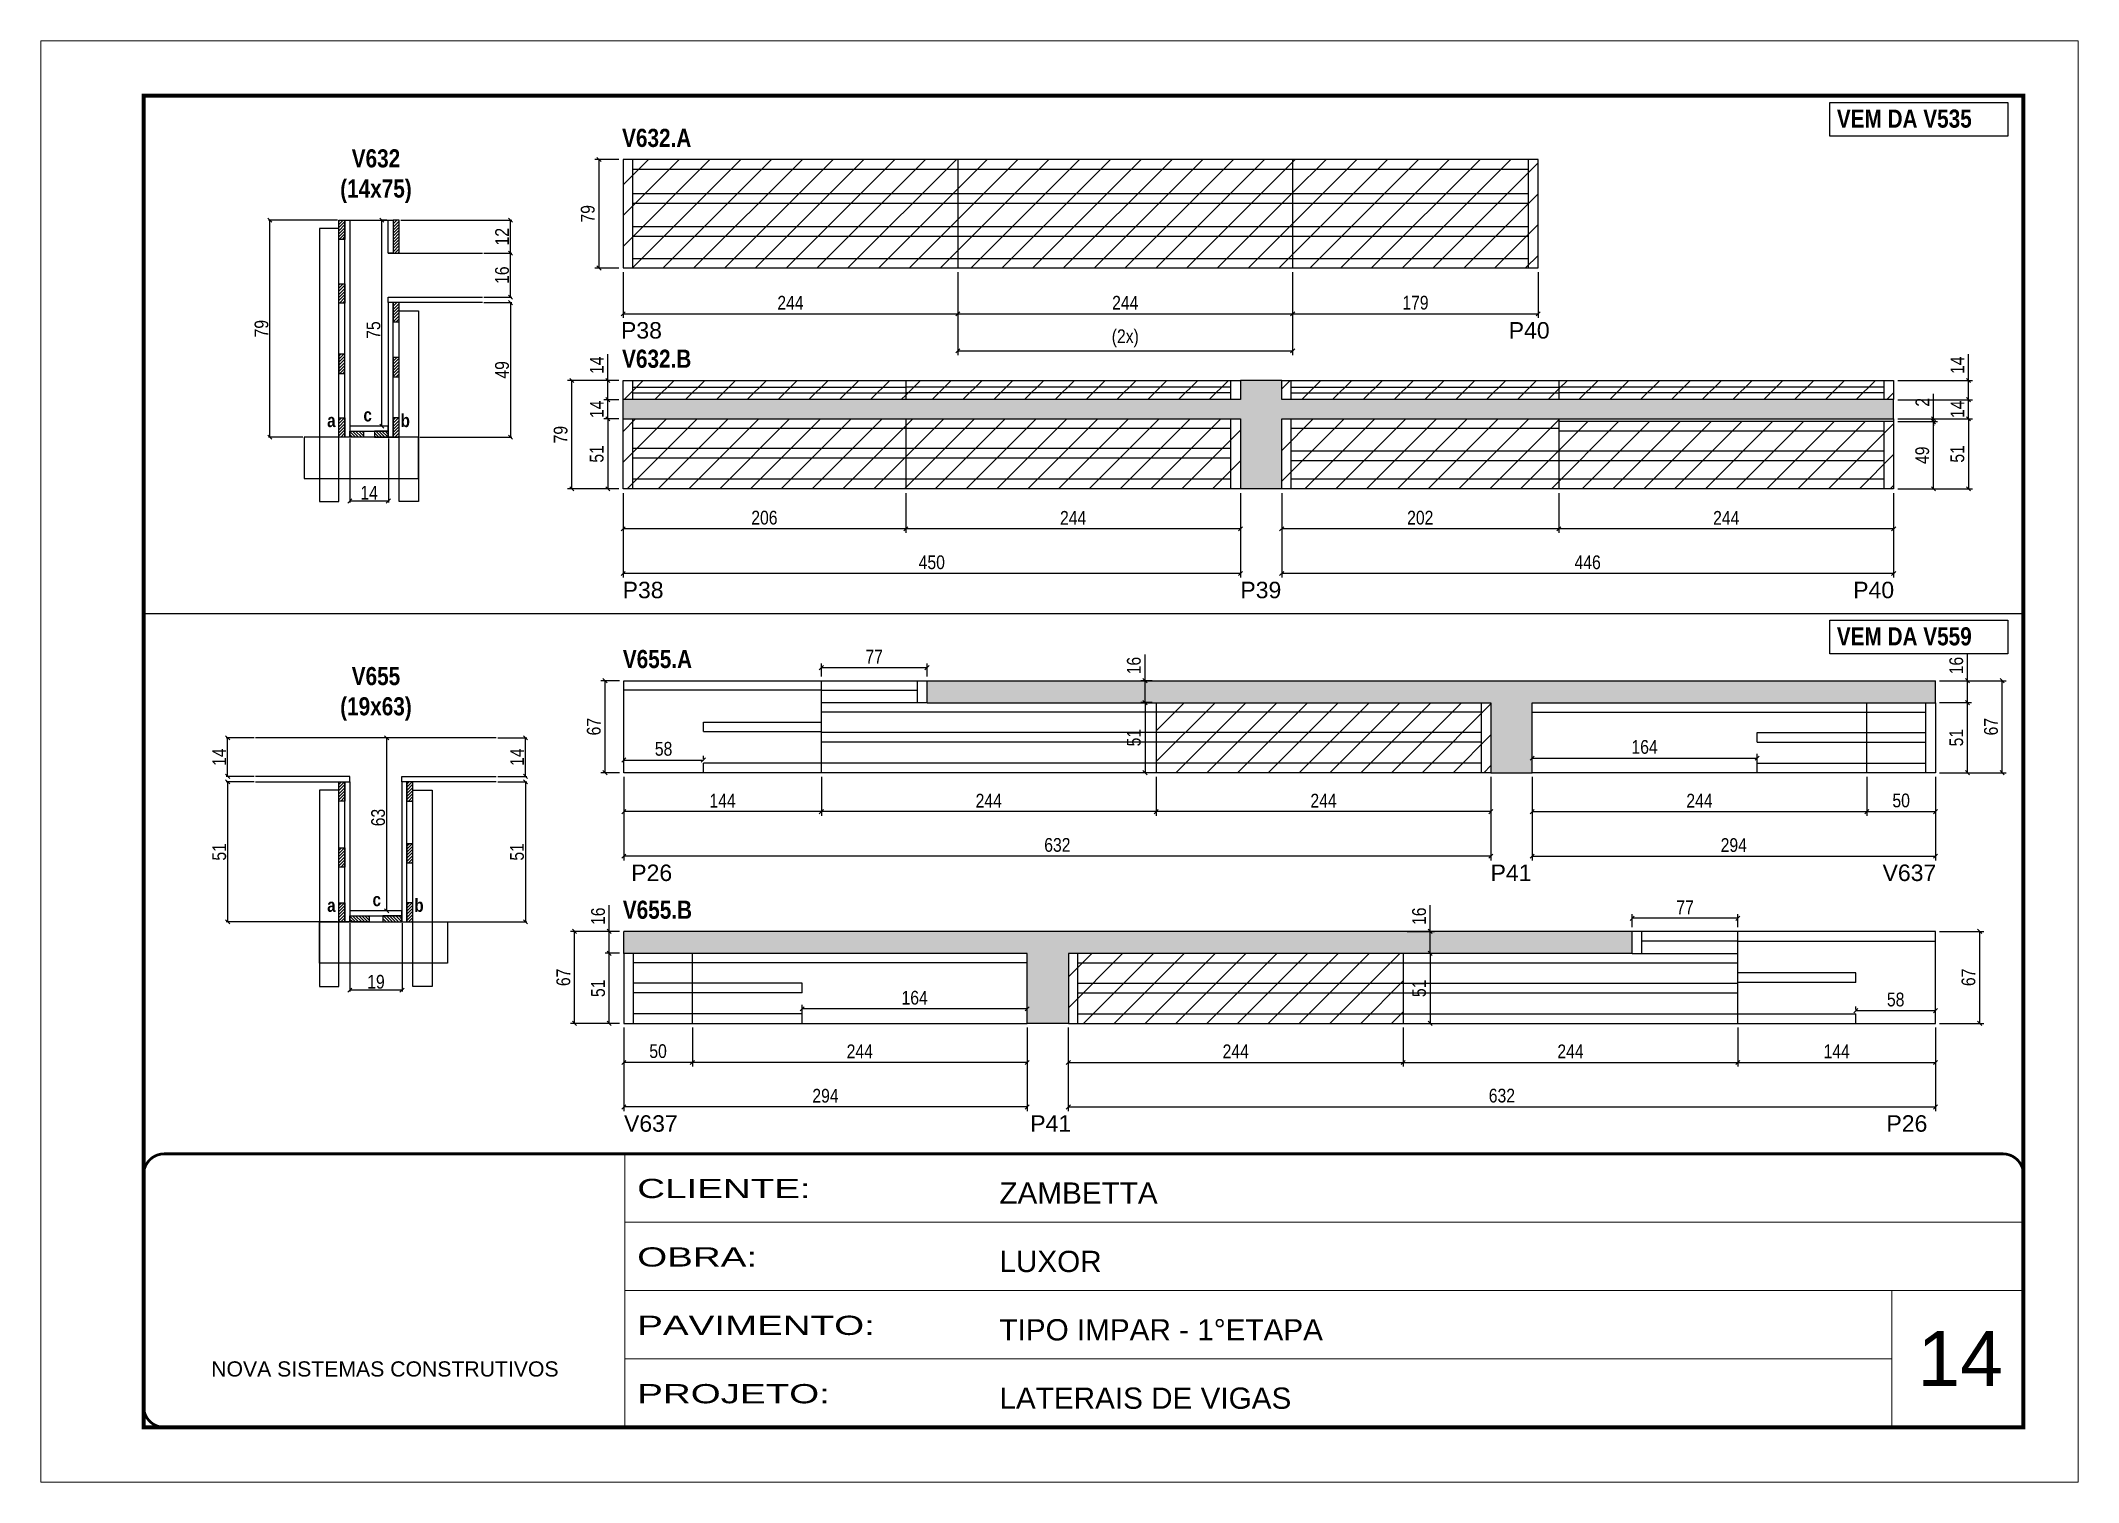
# Model space of a CAD drawing. Extents: x 3309 to 9563, y -2522 to 14608.
# Drawn here: x 4908 to 6393, y 10112 to 11162 of the extents above; entities that cross this region are included whole.
import ezdxf

# ---------------------------------------------------------------- set-up
doc = ezdxf.new("R2010")
doc.units = 0
doc.header["$PDMODE"] = 35
doc.header["$PDSIZE"] = -10
doc.linetypes.add('CONTINUO', pattern=[0])
doc.linetypes.add('DASHED', pattern=[0.75, 0.5, -0.25])
for name, color, linetype in [('5', 5, 'Continuous'), ('COTA', 241, 'Continuous'), ('detalhes', 4, 'Continuous'), ('NOMENCLATURA', 7, 'Continuous'), ('Painéis', 200, 'Continuous'), ('SARR_2.2x7', 40, 'Continuous'), ('SARR_3.5x7', 81, 'Continuous')]:
    doc.layers.add(name, color=color, linetype=linetype)
for name, color, linetype, lineweight in [('CARIMBO', 255, 'Continuous', 9), ('CONCRETO', 251, 'Continuous', 25), ('Folhas', 255, 'Continuous', 9), ('Hachura', 251, 'Continuous', 9), ('SARRAFO DE PRESSAO', 251, 'DASHED', 9)]:
    doc.layers.add(name, color=color, linetype=linetype, lineweight=lineweight)
doc.styles.add('ARIAL', font='arial.ttf')
doc.styles.add('COTA TECNICA', font='techl___.ttf', dxfattribs={"height": 10})
doc.styles.add('COTA TECNICA 2X', font='techl___.ttf', dxfattribs={"height": 10})
doc.styles.get("Standard").update_dxf_attribs({"font": 'arial.ttf'})
doc.styles.add('TECNICA', font='techb___.ttf', dxfattribs={"height": 10})
doc.styles.add('Tecnologia', font='')
doc.styles.get('Tecnologia').set_extended_font_data('Forgotten Futurist')
doc.dimstyles.new('PAINEL', dxfattribs={"dimtxt": 10, "dimasz": 3, "dimexe": 3, "dimexo": 3, "dimgap": 3, "dimtad": 1, "dimdec": 1, "dimzin": 12, "dimdsep": 46, "dimtxsty": 'COTA TECNICA', "dimblk1": 'OBLIQUE', "dimblk2": 'OBLIQUE', "dimsah": 1, "dimcen": 0.9, "dimclrd": 4, "dimclre": 4, "dimclrt": 240, "dimadec": 1, "dimazin": 3, "dimtfac": 1, "dimtdec": 1, "dimtmove": 0, "dimatfit": 3, "dimfxl": 1, "dimtolj": 1, "dimtzin": 12, "dimarcsym": 0})
doc.dimstyles.new('SECAO', dxfattribs={"dimscale": 0.333333, "dimtxt": 5, "dimasz": 9, "dimexe": 3, "dimexo": 3, "dimgap": 3, "dimtad": 1, "dimdec": 1, "dimlfac": 0.5, "dimzin": 12, "dimdsep": 46, "dimtxsty": 'COTA TECNICA 2X', "dimblk1": 'OBLIQUE', "dimblk2": 'OBLIQUE', "dimsah": 1, "dimcen": 0.9, "dimclrd": 4, "dimclre": 4, "dimclrt": 240, "dimadec": 1, "dimazin": 3, "dimtfac": 1, "dimtdec": 1, "dimtmove": 0, "dimatfit": 3, "dimfxl": 1, "dimtolj": 1, "dimtzin": 12, "dimarcsym": 0})
pattern_1 = [(45, (-118397.018, -22250.5607), (-1.122532015, 1.122532015), [])]
pattern_2 = [(135, (38368.6903, -112991.9001), (-1.122532015, -1.122532015), [])]
pattern_3 = [(45, (-118387.018, -22613.2691), (-1.122532015, 1.122532015), [])]
pattern_4 = [(45, (-118387.018, -22701.2691), (-1.122532015, 1.122532015), [])]

msp = doc.modelspace()

# ---------------------------------------------------------------- texts
at = {"layer": '5', "linetype": 'Continuous'}
for s, rotation, p in [('P38', 0.00004, (5330.79, 10945.21)), ('P40', 0.00004, (5977.78, 10945.21)), ('P38', 0.00004, (5331.96, 10756.07)), ('P39', 0.00004, (5782.2, 10756.07)), ('P40', 0.00004, (6228.85, 10756.07)), ('P26', 0.00004, (5338.25, 10550.07)), ('P41', 0.00004, (5964.56, 10550.07)), ('V637', 0.00004, (6250.25, 10550.07)), ('V637', 359.99996, (5332.96, 10367.45)), ('P41', 359.99996, (5629.07, 10367.45)), ('P26', 359.99996, (6253.07, 10367.45))]:
    msp.add_text(s, height=12, rotation=rotation, dxfattribs=at).set_placement(p)
at = {"layer": 'CARIMBO', "style": 'ARIAL'}
msp.add_text('14', height=40, dxfattribs=at).set_placement((6275.73, 10182.28))
at = {"layer": 'detalhes', "style": 'TECNICA'}
for s, p in [('a', (5116.63, 10880.75)), ('c', (5143.07, 10884.86)), ('b', (5170.19, 10880.74)), ('a', (5116.63, 10527.63)), ('c', (5149.7, 10531.74)), ('b', (5180.19, 10527.62))]:
    msp.add_text(s, height=9.6, dxfattribs=at).set_placement(p)
at = {"layer": 'NOMENCLATURA', "style": 'TECNICA'}
for s, p in [('VEM DA V535', (6216.93, 11098.84)), ('V632.A', (5331.58, 11084.8)), ('V632.B', (5331.58, 10923.93)), ('VEM DA V559', (6216.93, 10721.72)), ('V655.A', (5332.12, 10705.18)), ('V655.B', (5332.12, 10522.56))]:
    msp.add_text(s, height=13.2, dxfattribs=at).set_placement(p)
at = {"layer": 'NOMENCLATURA', "char_height": 13.2, "attachment_point": 2, "style": 'TECNICA'}
for s, insert in [('V632\\P(14x75)', (5152.18, 11083.09)), ('V655\\P(19x63)', (5152.18, 10705.96))]:
    msp.add_mtext_dynamic_manual_height_columns(s, width=300.2766, gutter_width=1, heights=[0], dxfattribs=dict(at, insert=insert))

# ---------------------------------------------------------------- blocks, each defined once
blk = doc.blocks.new('9999999999')
at = {"color": 30, "linetype": 'CONTINUO'}
for p, q in [((98564.6, 34230.2), (98564.6, 34429.4)), ((98564.6, 34379.6), (99584, 34379.6)), ((98564.6, 34329.8), (99488, 34329.8)), ((99584, 34329.8), (99488, 34329.8)), ((99488, 34329.8), (99488, 34230.2)), ((98564.6, 34280), (99488, 34280))]:
    blk.add_line(p, q, dxfattribs=at)
at = {"color": 30, "linetype": 'CONTINUO', "const_width": 2}
blk.add_lwpolyline([(99584, 34230.2), (99584, 34414.4, 0.414214), (99569, 34429.4), (98229, 34429.4, 0.414214), (98214, 34414.4), (98214, 34245.2, 0.414214), (98229, 34230.2), (99584, 34230.2)], format="xyb", dxfattribs=at)
at = {"layer": 'Folhas'}
blk.add_lwpolyline([(98139, 34190.2), (99624, 34190.2), (99624, 35240.2), (98139, 35240.2)], close=True, dxfattribs=at)
at = {"layer": 'Folhas', "color": 30, "const_width": 3}
blk.add_lwpolyline([(98214, 34230.2), (99584, 34230.2), (99584, 35200.2), (98214, 35200.2)], close=True, dxfattribs=at)
at = {"color": 7, "linetype": 'Continuous', "ltscale": 5, "style": 'ARIAL'}
for s, height, p in [('ZAMBETTA', 15.48, (98837.7, 34393.1)), ('LUXOR', 15.48, (98837.7, 34343.3)), ('TIPO IMPAR - 1°ETAPA', 15.483, (98837.7, 34293.5)), ('NOVA SISTEMAS CONSTRUTIVOS', 11.059, (98263.2, 34267.2)), ('LATERAIS DE VIGAS', 15.483, (98837.7, 34243.7))]:
    blk.add_text(s, height=height, dxfattribs=at).set_placement(p)
at = {"layer": 'Folhas', "color": 7, "style": 'Tecnologia', "width": 1.5}
for s, p in [('CLIENTE:', (98573.7, 34397.2)), ('OBRA:', (98573.7, 34347.3)), ('PAVIMENTO:', (98573.7, 34297.5)), ('PROJETO:', (98573.7, 34247.7))]:
    blk.add_text(s, height=14, dxfattribs=at).set_placement(p)
blk = doc.blocks.new('_Oblique')
at = {"color": 0, "linetype": 'ByBlock', "lineweight": -2}
blk.add_line((-0.5, -0.5), (0.5, 0.5), dxfattribs=at)
blk = doc.blocks.new('*D2297')
at = {"layer": 'COTA', "color": 4, "lineweight": -2, "transparency": 16777216}
for p, q in [((5230.9, 10971.4), (5251.2, 10971.4)), ((5250.2, 10971.4), (5250.2, 10873.4)), ((5184.2, 10873.4), (5251.2, 10873.4))]:
    blk.add_line(p, q, dxfattribs=at)
at = {"layer": 'Defpoints', "color": 0, "transparency": 16777216}
for p in [(5229.9, 10971.4), (5183.2, 10873.4, 0), (5250.2, 10873.4)]:
    blk.add_point(p, dxfattribs=at)
at = {"layer": 'COTA', "color": 4, "lineweight": -2, "transparency": 16777216, "xscale": 3, "yscale": 3, "zscale": 3}
for p, rotation in [((5250.2, 10971.4), 90), ((5250.2, 10873.4), 270)]:
    blk.add_blockref('_Oblique', p, dxfattribs=dict(at, rotation=rotation))
at = {"layer": 'COTA', "color": 240, "transparency": 16777216, "insert": (5244.1, 10922.4), "char_height": 10, "attachment_point": 5, "rotation": 90, "style": 'COTA TECNICA 2X'}
blk.add_mtext('\\A1;49', dxfattribs=at)
blk = doc.blocks.new('*D2298')
at = {"layer": 'COTA', "color": 4, "lineweight": -2, "transparency": 16777216}
for p, q in [((5160.2, 11031.4), (5155.5, 11031.4)), ((5156.5, 10881.4), (5156.5, 11031.4)), ((5160.2, 10881.4), (5155.5, 10881.4))]:
    blk.add_line(p, q, dxfattribs=at)
at = {"layer": 'Defpoints', "color": 0, "transparency": 16777216}
for p in [(5156.5, 11031.4), (5161.2, 11031.4), (5161.2, 10881.4)]:
    blk.add_point(p, dxfattribs=at)
at = {"layer": 'COTA', "color": 4, "lineweight": -2, "transparency": 16777216, "xscale": 3, "yscale": 3, "zscale": 3}
for p, rotation in [((5156.5, 11031.4), 90), ((5156.5, 10881.4), 270)]:
    blk.add_blockref('_Oblique', p, dxfattribs=dict(at, rotation=rotation))
at = {"layer": 'COTA', "color": 240, "transparency": 16777216, "insert": (5150.4, 10951.4), "char_height": 10, "attachment_point": 5, "rotation": 90, "style": 'COTA TECNICA 2X'}
blk.add_mtext('\\A1;75', dxfattribs=at)
blk = doc.blocks.new('*D2299')
at = {"layer": 'COTA', "color": 4, "lineweight": -2, "transparency": 16777216}
for p, q in [((5230.9, 11007.4), (5251.2, 11007.4)), ((5250.2, 10975.4), (5250.2, 11007.4)), ((5230.9, 10975.4), (5251.2, 10975.4))]:
    blk.add_line(p, q, dxfattribs=at)
at = {"layer": 'Defpoints', "color": 0, "transparency": 16777216}
for p in [(5229.9, 11007.4), (5250.2, 11007.4), (5229.9, 10975.4)]:
    blk.add_point(p, dxfattribs=at)
at = {"layer": 'COTA', "color": 4, "lineweight": -2, "transparency": 16777216, "xscale": 3, "yscale": 3, "zscale": 3}
for p, rotation in [((5250.2, 11007.4), 90), ((5250.2, 10975.4), 270)]:
    blk.add_blockref('_Oblique', p, dxfattribs=dict(at, rotation=rotation))
at = {"layer": 'COTA', "color": 240, "transparency": 16777216, "insert": (5244.1, 10991.4), "char_height": 10, "attachment_point": 5, "rotation": 90, "style": 'COTA TECNICA 2X'}
blk.add_mtext('\\A1;16', dxfattribs=at)
blk = doc.blocks.new('*D2300')
at = {"layer": 'COTA', "color": 4, "lineweight": -2, "transparency": 16777216}
for p, q in [((5170.2, 11031.4), (5251.2, 11031.4)), ((5250.2, 11007.4), (5250.2, 11031.4)), ((5230.9, 11007.4), (5251.2, 11007.4))]:
    blk.add_line(p, q, dxfattribs=at)
at = {"layer": 'Defpoints', "color": 0, "transparency": 16777216}
for p in [(5169.2, 11031.4), (5250.2, 11031.4), (5229.9, 11007.4)]:
    blk.add_point(p, dxfattribs=at)
at = {"layer": 'COTA', "color": 4, "lineweight": -2, "transparency": 16777216, "xscale": 3, "yscale": 3, "zscale": 3}
for p, rotation in [((5250.2, 11031.4), 90), ((5250.2, 11007.4), 270)]:
    blk.add_blockref('_Oblique', p, dxfattribs=dict(at, rotation=rotation))
at = {"layer": 'COTA', "color": 240, "transparency": 16777216, "insert": (5244.1, 11019.4), "char_height": 10, "attachment_point": 5, "rotation": 90, "style": 'COTA TECNICA 2X'}
blk.add_mtext('\\A1;12', dxfattribs=at)
blk = doc.blocks.new('*D2301')
at = {"layer": 'COTA', "color": 4, "lineweight": -2, "transparency": 16777216}
for p, q in [((5133.2, 10872.4), (5133.2, 10825.9)), ((5161.2, 10872.4), (5161.2, 10825.9)), ((5133.2, 10826.9), (5161.2, 10826.9))]:
    blk.add_line(p, q, dxfattribs=at)
at = {"layer": 'Defpoints', "color": 0, "transparency": 16777216}
for p in [(5133.2, 10873.4), (5161.2, 10873.4), (5161.2, 10826.9)]:
    blk.add_point(p, dxfattribs=at)
at = {"layer": 'COTA', "color": 4, "lineweight": -2, "transparency": 16777216, "xscale": 3, "yscale": 3, "zscale": 3, "rotation": 180}
blk.add_blockref('_Oblique', (5133.2, 10826.9), dxfattribs=at)
at = {"layer": 'COTA', "color": 4, "lineweight": -2, "transparency": 16777216, "xscale": 3, "yscale": 3, "zscale": 3}
blk.add_blockref('_Oblique', (5161.2, 10826.9), dxfattribs=at)
at = {"layer": 'COTA', "color": 240, "transparency": 16777216, "insert": (5147.2, 10832.9), "char_height": 10, "attachment_point": 5, "style": 'COTA TECNICA 2X'}
blk.add_mtext('\\A1;14', dxfattribs=at)
blk = doc.blocks.new('*D2302')
at = {"layer": 'COTA', "color": 4, "lineweight": -2, "transparency": 16777216}
for p, q in [((5124.2, 11031.4), (5073.9, 11031.4)), ((5074.9, 10873.4), (5074.9, 11031.4)), ((5099, 10873.4), (5073.9, 10873.4))]:
    blk.add_line(p, q, dxfattribs=at)
at = {"layer": 'Defpoints', "color": 0, "transparency": 16777216}
for p in [(5074.9, 11031.4), (5125.2, 11031.4), (5100, 10873.4)]:
    blk.add_point(p, dxfattribs=at)
at = {"layer": 'COTA', "color": 4, "lineweight": -2, "transparency": 16777216, "xscale": 3, "yscale": 3, "zscale": 3}
for p, rotation in [((5074.9, 11031.4), 90), ((5074.9, 10873.4), 270)]:
    blk.add_blockref('_Oblique', p, dxfattribs=dict(at, rotation=rotation))
at = {"layer": 'COTA', "color": 240, "transparency": 16777216, "insert": (5068.8, 10952.4), "char_height": 10, "attachment_point": 5, "rotation": 90, "style": 'COTA TECNICA 2X'}
blk.add_mtext('\\A1;79', dxfattribs=at)
blk = doc.blocks.new('*D2303')
at = {"layer": 'COTA', "color": 4, "lineweight": -2, "transparency": 16777216}
for p, q in [((5812.3, 10832.7), (5812.3, 10771.1)), ((6258.3, 10832.7), (6258.3, 10771.1)), ((6258.3, 10774.1), (5812.3, 10774.1))]:
    blk.add_line(p, q, dxfattribs=at)
at = {"layer": 'Defpoints', "color": 0, "transparency": 16777216}
for p in [(5812.3, 10835.7), (6258.3, 10835.7), (5812.3, 10774.1)]:
    blk.add_point(p, dxfattribs=at)
at = {"layer": 'COTA', "color": 4, "lineweight": -2, "transparency": 16777216, "xscale": 3, "yscale": 3, "zscale": 3, "rotation": 180}
blk.add_blockref('_Oblique', (5812.3, 10774.1), dxfattribs=at)
at = {"layer": 'COTA', "color": 4, "lineweight": -2, "transparency": 16777216, "xscale": 3, "yscale": 3, "zscale": 3}
blk.add_blockref('_Oblique', (6258.3, 10774.1), dxfattribs=at)
at = {"layer": 'COTA', "color": 240, "transparency": 16777216, "insert": (6035.3, 10782.2), "char_height": 10, "attachment_point": 5, "style": 'COTA TECNICA'}
blk.add_mtext('\\A1;446', dxfattribs=at)
blk = doc.blocks.new('*D2304')
at = {"layer": 'COTA', "color": 4, "lineweight": -2, "transparency": 16777216}
for p, q in [((6014.3, 10832.7), (6014.3, 10803.6)), ((6258.3, 10832.7), (6258.3, 10803.6)), ((6258.3, 10806.6), (6014.3, 10806.6))]:
    blk.add_line(p, q, dxfattribs=at)
at = {"layer": 'Defpoints', "color": 0, "transparency": 16777216}
for p in [(6014.3, 10835.7), (6258.3, 10835.7), (6014.3, 10806.6)]:
    blk.add_point(p, dxfattribs=at)
at = {"layer": 'COTA', "color": 4, "lineweight": -2, "transparency": 16777216, "xscale": 3, "yscale": 3, "zscale": 3, "rotation": 180}
blk.add_blockref('_Oblique', (6014.3, 10806.6), dxfattribs=at)
at = {"layer": 'COTA', "color": 4, "lineweight": -2, "transparency": 16777216, "xscale": 3, "yscale": 3, "zscale": 3}
blk.add_blockref('_Oblique', (6258.3, 10806.6), dxfattribs=at)
at = {"layer": 'COTA', "color": 240, "transparency": 16777216, "insert": (6136.3, 10814.6), "char_height": 10, "attachment_point": 5, "style": 'COTA TECNICA'}
blk.add_mtext('\\A1;244', dxfattribs=at)
blk = doc.blocks.new('*D2305')
at = {"layer": 'COTA', "color": 4, "lineweight": -2, "transparency": 16777216}
for p, q in [((5812.3, 10832.7), (5812.3, 10803.6)), ((6014.3, 10832.7), (6014.3, 10803.6)), ((6014.3, 10806.6), (5812.3, 10806.6))]:
    blk.add_line(p, q, dxfattribs=at)
at = {"layer": 'Defpoints', "color": 0, "transparency": 16777216}
for p in [(5812.3, 10835.7), (6014.3, 10835.7), (5812.3, 10806.6)]:
    blk.add_point(p, dxfattribs=at)
at = {"layer": 'COTA', "color": 4, "lineweight": -2, "transparency": 16777216, "xscale": 3, "yscale": 3, "zscale": 3, "rotation": 180}
blk.add_blockref('_Oblique', (5812.3, 10806.6), dxfattribs=at)
at = {"layer": 'COTA', "color": 4, "lineweight": -2, "transparency": 16777216, "xscale": 3, "yscale": 3, "zscale": 3}
blk.add_blockref('_Oblique', (6014.3, 10806.6), dxfattribs=at)
at = {"layer": 'COTA', "color": 240, "transparency": 16777216, "insert": (5913.3, 10814.7), "char_height": 10, "attachment_point": 5, "style": 'COTA TECNICA'}
blk.add_mtext('\\A1;202', dxfattribs=at)
blk = doc.blocks.new('*D2306')
at = {"layer": 'COTA', "color": 4, "lineweight": -2, "transparency": 16777216}
for p, q in [((5332.3, 10832.7), (5332.3, 10771.1)), ((5782.3, 10832.7), (5782.3, 10771.1)), ((5782.3, 10774.1), (5332.3, 10774.1))]:
    blk.add_line(p, q, dxfattribs=at)
at = {"layer": 'Defpoints', "color": 0, "transparency": 16777216}
for p in [(5332.3, 10835.7), (5782.3, 10835.7), (5332.3, 10774.1)]:
    blk.add_point(p, dxfattribs=at)
at = {"layer": 'COTA', "color": 4, "lineweight": -2, "transparency": 16777216, "xscale": 3, "yscale": 3, "zscale": 3, "rotation": 180}
blk.add_blockref('_Oblique', (5332.3, 10774.1), dxfattribs=at)
at = {"layer": 'COTA', "color": 4, "lineweight": -2, "transparency": 16777216, "xscale": 3, "yscale": 3, "zscale": 3}
blk.add_blockref('_Oblique', (5782.3, 10774.1), dxfattribs=at)
at = {"layer": 'COTA', "color": 240, "transparency": 16777216, "insert": (5557.3, 10782.2), "char_height": 10, "attachment_point": 5, "style": 'COTA TECNICA'}
blk.add_mtext('\\A1;450', dxfattribs=at)
blk = doc.blocks.new('*D2307')
at = {"layer": 'COTA', "color": 4, "lineweight": -2, "transparency": 16777216}
for p, q in [((5538.3, 10832.7), (5538.3, 10803.6)), ((5782.3, 10832.7), (5782.3, 10803.6)), ((5782.3, 10806.6), (5538.3, 10806.6))]:
    blk.add_line(p, q, dxfattribs=at)
at = {"layer": 'Defpoints', "color": 0, "transparency": 16777216}
for p in [(5538.3, 10835.7), (5782.3, 10835.7), (5538.3, 10806.6)]:
    blk.add_point(p, dxfattribs=at)
at = {"layer": 'COTA', "color": 4, "lineweight": -2, "transparency": 16777216, "xscale": 3, "yscale": 3, "zscale": 3, "rotation": 180}
blk.add_blockref('_Oblique', (5538.3, 10806.6), dxfattribs=at)
at = {"layer": 'COTA', "color": 4, "lineweight": -2, "transparency": 16777216, "xscale": 3, "yscale": 3, "zscale": 3}
blk.add_blockref('_Oblique', (5782.3, 10806.6), dxfattribs=at)
at = {"layer": 'COTA', "color": 240, "transparency": 16777216, "insert": (5660.3, 10814.6), "char_height": 10, "attachment_point": 5, "style": 'COTA TECNICA'}
blk.add_mtext('\\A1;244', dxfattribs=at)
blk = doc.blocks.new('*D2308')
at = {"layer": 'COTA', "color": 4, "lineweight": -2, "transparency": 16777216}
for p, q in [((5332.3, 10832.7), (5332.3, 10803.6)), ((5538.3, 10832.7), (5538.3, 10803.6)), ((5538.3, 10806.6), (5332.3, 10806.6))]:
    blk.add_line(p, q, dxfattribs=at)
at = {"layer": 'Defpoints', "color": 0, "transparency": 16777216}
for p in [(5332.3, 10835.7), (5538.3, 10835.7), (5332.3, 10806.6)]:
    blk.add_point(p, dxfattribs=at)
at = {"layer": 'COTA', "color": 4, "lineweight": -2, "transparency": 16777216, "xscale": 3, "yscale": 3, "zscale": 3, "rotation": 180}
blk.add_blockref('_Oblique', (5332.3, 10806.6), dxfattribs=at)
at = {"layer": 'COTA', "color": 4, "lineweight": -2, "transparency": 16777216, "xscale": 3, "yscale": 3, "zscale": 3}
blk.add_blockref('_Oblique', (5538.3, 10806.6), dxfattribs=at)
at = {"layer": 'COTA', "color": 240, "transparency": 16777216, "insert": (5435.3, 10814.7), "char_height": 10, "attachment_point": 5, "style": 'COTA TECNICA'}
blk.add_mtext('\\A1;206', dxfattribs=at)
blk = doc.blocks.new('*D2309')
at = {"layer": 'COTA', "color": 4, "lineweight": -2, "transparency": 16777216}
for p, q in [((5329.3, 10886.7), (5318.2, 10886.7)), ((5321.2, 10886.7), (5321.2, 10835.7)), ((5329.3, 10835.7), (5318.2, 10835.7))]:
    blk.add_line(p, q, dxfattribs=at)
at = {"layer": 'Defpoints', "color": 0, "transparency": 16777216}
for p in [(5332.3, 10886.7), (5321.2, 10835.7), (5332.3, 10835.7)]:
    blk.add_point(p, dxfattribs=at)
at = {"layer": 'COTA', "color": 4, "lineweight": -2, "transparency": 16777216, "xscale": 3, "yscale": 3, "zscale": 3}
for p, rotation in [((5321.2, 10886.7), 90), ((5321.2, 10835.7), 270)]:
    blk.add_blockref('_Oblique', p, dxfattribs=dict(at, rotation=rotation))
at = {"layer": 'COTA', "color": 240, "transparency": 16777216, "insert": (5313.1, 10861.2), "char_height": 10, "attachment_point": 5, "rotation": 90, "style": 'COTA TECNICA'}
blk.add_mtext('\\A1;51', dxfattribs=at)
blk = doc.blocks.new('*D2310')
at = {"layer": 'COTA', "color": 4, "lineweight": -2, "transparency": 16777216}
for p, q in [((5329.3, 10900.7), (5318.2, 10900.7)), ((5321.2, 10886.7), (5321.2, 10900.7)), ((5329.3, 10886.7), (5318.2, 10886.7))]:
    blk.add_line(p, q, dxfattribs=at)
at = {"layer": 'Defpoints', "color": 0, "transparency": 16777216}
for p in [(5321.2, 10900.7), (5332.3, 10900.7), (5332.3, 10886.7)]:
    blk.add_point(p, dxfattribs=at)
at = {"layer": 'COTA', "color": 4, "lineweight": -2, "transparency": 16777216, "xscale": 3, "yscale": 3, "zscale": 3}
for p, rotation in [((5321.2, 10900.7), 90), ((5321.2, 10886.7), 270)]:
    blk.add_blockref('_Oblique', p, dxfattribs=dict(at, rotation=rotation))
at = {"layer": 'COTA', "color": 240, "transparency": 16777216, "insert": (5313.1, 10893.7), "char_height": 10, "attachment_point": 5, "rotation": 90, "style": 'COTA TECNICA'}
blk.add_mtext('\\A1;14', dxfattribs=at)
blk = doc.blocks.new('*D2311')
at = {"layer": 'COTA', "color": 4, "lineweight": -2, "transparency": 16777216}
for p, q in [((5321.2, 10914.7), (5321.2, 10933.9)), ((5329.3, 10914.7), (5318.2, 10914.7)), ((5329.3, 10900.7), (5318.2, 10900.7)), ((5321.2, 10900.7), (5321.2, 10914.7))]:
    blk.add_line(p, q, dxfattribs=at)
at = {"layer": 'Defpoints', "color": 0, "transparency": 16777216}
for p in [(5321.2, 10914.7), (5332.3, 10914.7), (5332.3, 10900.7)]:
    blk.add_point(p, dxfattribs=at)
at = {"layer": 'COTA', "color": 4, "lineweight": -2, "transparency": 16777216, "xscale": 3, "yscale": 3, "zscale": 3}
for p, rotation in [((5321.2, 10914.7), 90), ((5321.2, 10900.7), 270)]:
    blk.add_blockref('_Oblique', p, dxfattribs=dict(at, rotation=rotation))
at = {"layer": 'COTA', "color": 240, "transparency": 16777216, "insert": (5313.1, 10925.8), "char_height": 10, "attachment_point": 5, "rotation": 90, "style": 'COTA TECNICA'}
blk.add_mtext('\\A1;14', dxfattribs=at)
blk = doc.blocks.new('*D2312')
at = {"layer": 'COTA', "color": 4, "lineweight": -2, "transparency": 16777216}
for p, q in [((5329.3, 10914.7), (5291.9, 10914.7)), ((5294.9, 10835.7), (5294.9, 10914.7)), ((5329.3, 10835.7), (5291.9, 10835.7))]:
    blk.add_line(p, q, dxfattribs=at)
at = {"layer": 'Defpoints', "color": 0, "transparency": 16777216}
for p in [(5294.9, 10914.7), (5332.3, 10914.7), (5332.3, 10835.7)]:
    blk.add_point(p, dxfattribs=at)
at = {"layer": 'COTA', "color": 4, "lineweight": -2, "transparency": 16777216, "xscale": 3, "yscale": 3, "zscale": 3}
for p, rotation in [((5294.9, 10914.7), 90), ((5294.9, 10835.7), 270)]:
    blk.add_blockref('_Oblique', p, dxfattribs=dict(at, rotation=rotation))
at = {"layer": 'COTA', "color": 240, "transparency": 16777216, "insert": (5286.8, 10875.2), "char_height": 10, "attachment_point": 5, "rotation": 90, "style": 'COTA TECNICA'}
blk.add_mtext('\\A1;79', dxfattribs=at)
blk = doc.blocks.new('*D2313')
at = {"layer": 'COTA', "color": 4, "lineweight": -2, "transparency": 16777216}
for p, q in [((6261.3, 10886.7), (6315.9, 10886.7)), ((6312.9, 10886.7), (6312.9, 10835.7)), ((6261.3, 10835.7), (6315.9, 10835.7))]:
    blk.add_line(p, q, dxfattribs=at)
at = {"layer": 'Defpoints', "color": 0, "transparency": 16777216}
for p in [(6258.3, 10886.7), (6258.3, 10835.7), (6312.9, 10835.7)]:
    blk.add_point(p, dxfattribs=at)
at = {"layer": 'COTA', "color": 4, "lineweight": -2, "transparency": 16777216, "xscale": 3, "yscale": 3, "zscale": 3}
for p, rotation in [((6312.9, 10886.7), 90), ((6312.9, 10835.7), 270)]:
    blk.add_blockref('_Oblique', p, dxfattribs=dict(at, rotation=rotation))
at = {"layer": 'COTA', "color": 240, "transparency": 16777216, "insert": (6304.8, 10861.2), "char_height": 10, "attachment_point": 5, "rotation": 90, "style": 'COTA TECNICA'}
blk.add_mtext('\\A1;51', dxfattribs=at)
blk = doc.blocks.new('*D2314')
at = {"layer": 'COTA', "color": 4, "lineweight": -2, "transparency": 16777216}
for p, q in [((6261.3, 10900.7), (6315.9, 10900.7)), ((6312.9, 10886.7), (6312.9, 10900.7)), ((6261.3, 10886.7), (6315.9, 10886.7))]:
    blk.add_line(p, q, dxfattribs=at)
at = {"layer": 'Defpoints', "color": 0, "transparency": 16777216}
for p in [(6258.3, 10900.7), (6312.9, 10900.7), (6258.3, 10886.7)]:
    blk.add_point(p, dxfattribs=at)
at = {"layer": 'COTA', "color": 4, "lineweight": -2, "transparency": 16777216, "xscale": 3, "yscale": 3, "zscale": 3}
for p, rotation in [((6312.9, 10900.7), 90), ((6312.9, 10886.7), 270)]:
    blk.add_blockref('_Oblique', p, dxfattribs=dict(at, rotation=rotation))
at = {"layer": 'COTA', "color": 240, "transparency": 16777216, "insert": (6304.8, 10893.7), "char_height": 10, "attachment_point": 5, "rotation": 90, "style": 'COTA TECNICA'}
blk.add_mtext('\\A1;14', dxfattribs=at)
blk = doc.blocks.new('*D2315')
at = {"layer": 'COTA', "color": 4, "lineweight": -2, "transparency": 16777216}
for p, q in [((6312.9, 10914.7), (6312.9, 10933.9)), ((6261.3, 10914.7), (6315.9, 10914.7)), ((6261.3, 10900.7), (6315.9, 10900.7)), ((6312.9, 10900.7), (6312.9, 10914.7))]:
    blk.add_line(p, q, dxfattribs=at)
at = {"layer": 'Defpoints', "color": 0, "transparency": 16777216}
for p in [(6258.3, 10914.7), (6258.3, 10900.7), (6312.9, 10914.7)]:
    blk.add_point(p, dxfattribs=at)
at = {"layer": 'COTA', "color": 4, "lineweight": -2, "transparency": 16777216, "xscale": 3, "yscale": 3, "zscale": 3}
for p, rotation in [((6312.9, 10914.7), 90), ((6312.9, 10900.7), 270)]:
    blk.add_blockref('_Oblique', p, dxfattribs=dict(at, rotation=rotation))
at = {"layer": 'COTA', "color": 240, "transparency": 16777216, "insert": (6304.8, 10925.8), "char_height": 10, "attachment_point": 5, "rotation": 90, "style": 'COTA TECNICA'}
blk.add_mtext('\\A1;14', dxfattribs=at)
blk = doc.blocks.new('*D2316')
at = {"layer": 'COTA', "color": 4, "lineweight": -2, "transparency": 16777216}
for p, q in [((5329.3, 11075.6), (5311.7, 11075.6)), ((5314.7, 11075.6), (5314.7, 10996.6)), ((5329.3, 10996.6), (5311.7, 10996.6))]:
    blk.add_line(p, q, dxfattribs=at)
at = {"layer": 'Defpoints', "color": 0, "transparency": 16777216}
for p in [(5332.3, 11075.6, 0), (5314.7, 10996.6), (5332.3, 10996.6, 0)]:
    blk.add_point(p, dxfattribs=at)
at = {"layer": 'COTA', "color": 4, "lineweight": -2, "transparency": 16777216, "xscale": 3, "yscale": 3, "zscale": 3}
for p, rotation in [((5314.7, 11075.6), 90), ((5314.7, 10996.6), 270)]:
    blk.add_blockref('_Oblique', p, dxfattribs=dict(at, rotation=rotation))
at = {"layer": 'COTA', "color": 240, "transparency": 16777216, "insert": (5306.6, 11036.1), "char_height": 10, "attachment_point": 5, "rotation": 90, "style": 'COTA TECNICA'}
blk.add_mtext('\\A1;79', dxfattribs=at)
blk = doc.blocks.new('*D2317')
at = {"layer": 'COTA', "color": 4, "lineweight": -2, "transparency": 16777216}
for p, q in [((5332.3, 10993.6), (5332.3, 10960.2)), ((5576.3, 10993.6), (5576.3, 10960.2)), ((5332.3, 10963.2), (5576.3, 10963.2))]:
    blk.add_line(p, q, dxfattribs=at)
at = {"layer": 'Defpoints', "color": 0, "transparency": 16777216}
for p in [(5332.3, 10996.6), (5576.3, 10996.6), (5576.3, 10963.2)]:
    blk.add_point(p, dxfattribs=at)
at = {"layer": 'COTA', "color": 4, "lineweight": -2, "transparency": 16777216, "xscale": 3, "yscale": 3, "zscale": 3, "rotation": 180}
blk.add_blockref('_Oblique', (5332.3, 10963.2), dxfattribs=at)
at = {"layer": 'COTA', "color": 4, "lineweight": -2, "transparency": 16777216, "xscale": 3, "yscale": 3, "zscale": 3}
blk.add_blockref('_Oblique', (5576.3, 10963.2), dxfattribs=at)
at = {"layer": 'COTA', "color": 240, "transparency": 16777216, "insert": (5454.3, 10971.3), "char_height": 10, "attachment_point": 5, "style": 'COTA TECNICA'}
blk.add_mtext('\\A1;244', dxfattribs=at)
blk = doc.blocks.new('*D2318')
at = {"layer": 'COTA', "color": 4, "lineweight": -2, "transparency": 16777216}
for p, q in [((5576.3, 10993.6), (5576.3, 10960.2)), ((5820.3, 10993.6), (5820.3, 10960.2)), ((5576.3, 10963.2), (5820.3, 10963.2))]:
    blk.add_line(p, q, dxfattribs=at)
at = {"layer": 'Defpoints', "color": 0, "transparency": 16777216}
for p in [(5576.3, 10996.6), (5820.3, 10996.6), (5820.3, 10963.2)]:
    blk.add_point(p, dxfattribs=at)
at = {"layer": 'COTA', "color": 4, "lineweight": -2, "transparency": 16777216, "xscale": 3, "yscale": 3, "zscale": 3, "rotation": 180}
blk.add_blockref('_Oblique', (5576.3, 10963.2), dxfattribs=at)
at = {"layer": 'COTA', "color": 4, "lineweight": -2, "transparency": 16777216, "xscale": 3, "yscale": 3, "zscale": 3}
blk.add_blockref('_Oblique', (5820.3, 10963.2), dxfattribs=at)
at = {"layer": 'COTA', "color": 240, "transparency": 16777216, "insert": (5698.3, 10971.3), "char_height": 10, "attachment_point": 5, "style": 'COTA TECNICA'}
blk.add_mtext('\\A1;244', dxfattribs=at)
blk = doc.blocks.new('*D2319')
at = {"layer": 'COTA', "color": 4, "lineweight": -2, "transparency": 16777216}
for p, q in [((5820.3, 10993.6), (5820.3, 10960.2)), ((5999.3, 10993.6), (5999.3, 10960.2)), ((5820.3, 10963.2), (5999.3, 10963.2))]:
    blk.add_line(p, q, dxfattribs=at)
at = {"layer": 'Defpoints', "color": 0, "transparency": 16777216}
for p in [(5820.3, 10996.6), (5999.3, 10996.6), (5999.3, 10963.2)]:
    blk.add_point(p, dxfattribs=at)
at = {"layer": 'COTA', "color": 4, "lineweight": -2, "transparency": 16777216, "xscale": 3, "yscale": 3, "zscale": 3, "rotation": 180}
blk.add_blockref('_Oblique', (5820.3, 10963.2), dxfattribs=at)
at = {"layer": 'COTA', "color": 4, "lineweight": -2, "transparency": 16777216, "xscale": 3, "yscale": 3, "zscale": 3}
blk.add_blockref('_Oblique', (5999.3, 10963.2), dxfattribs=at)
at = {"layer": 'COTA', "color": 240, "transparency": 16777216, "insert": (5909.8, 10971.3), "char_height": 10, "attachment_point": 5, "style": 'COTA TECNICA'}
blk.add_mtext('\\A1;179', dxfattribs=at)
blk = doc.blocks.new('*D2320')
at = {"layer": 'COTA', "color": 4, "lineweight": -2, "transparency": 16777216}
for p, q in [((5576.3, 10993.6), (5576.3, 10933.2)), ((5820.3, 10993.6), (5820.3, 10933.2)), ((5576.3, 10936.2), (5820.3, 10936.2))]:
    blk.add_line(p, q, dxfattribs=at)
at = {"layer": 'Defpoints', "color": 0, "transparency": 16777216}
for p in [(5576.3, 10996.6), (5820.3, 10996.6), (5820.3, 10936.2)]:
    blk.add_point(p, dxfattribs=at)
at = {"layer": 'COTA', "color": 4, "lineweight": -2, "transparency": 16777216, "xscale": 3, "yscale": 3, "zscale": 3, "rotation": 180}
blk.add_blockref('_Oblique', (5576.3, 10936.2), dxfattribs=at)
at = {"layer": 'COTA', "color": 4, "lineweight": -2, "transparency": 16777216, "xscale": 3, "yscale": 3, "zscale": 3}
blk.add_blockref('_Oblique', (5820.3, 10936.2), dxfattribs=at)
at = {"layer": 'COTA', "color": 240, "transparency": 16777216, "insert": (5698.3, 10945.4), "char_height": 10, "attachment_point": 5, "style": 'COTA TECNICA'}
blk.add_mtext('\\A1;(2x)', dxfattribs=at)
blk = doc.blocks.new('*D2321')
at = {"layer": 'COTA', "color": 4, "lineweight": -2, "transparency": 16777216}
for p, q in [((6261.3, 10884.7), (6290.3, 10884.7)), ((6287.3, 10835.7), (6287.3, 10884.7)), ((6261.3, 10835.7), (6290.3, 10835.7))]:
    blk.add_line(p, q, dxfattribs=at)
at = {"layer": 'Defpoints', "color": 0, "transparency": 16777216}
for p in [(6258.3, 10884.7), (6287.3, 10884.7), (6258.3, 10835.7)]:
    blk.add_point(p, dxfattribs=at)
at = {"layer": 'COTA', "color": 4, "lineweight": -2, "transparency": 16777216, "xscale": 3, "yscale": 3, "zscale": 3}
for p, rotation in [((6287.3, 10884.7), 90), ((6287.3, 10835.7), 270)]:
    blk.add_blockref('_Oblique', p, dxfattribs=dict(at, rotation=rotation))
at = {"layer": 'COTA', "color": 240, "transparency": 16777216, "insert": (6279.2, 10860.2), "char_height": 10, "attachment_point": 5, "rotation": 90, "style": 'COTA TECNICA'}
blk.add_mtext('\\A1;49', dxfattribs=at)
blk = doc.blocks.new('*D2322')
at = {"layer": 'COTA', "color": 4, "lineweight": -2, "transparency": 16777216}
for p, q in [((6287.3, 10886.7), (6287.3, 10904.9)), ((6261.3, 10886.7), (6290.3, 10886.7)), ((6287.3, 10884.7), (6287.3, 10886.7)), ((6261.3, 10884.7), (6290.3, 10884.7)), ((6287.3, 10884.7), (6287.3, 10881.7))]:
    blk.add_line(p, q, dxfattribs=at)
at = {"layer": 'Defpoints', "color": 0, "transparency": 16777216}
for p in [(6258.3, 10886.7), (6287.3, 10886.7), (6258.3, 10884.7)]:
    blk.add_point(p, dxfattribs=at)
at = {"layer": 'COTA', "color": 4, "lineweight": -2, "transparency": 16777216, "xscale": 3, "yscale": 3, "zscale": 3}
for p, rotation in [((6287.3, 10886.7), 270), ((6287.3, 10884.7), 90)]:
    blk.add_blockref('_Oblique', p, dxfattribs=dict(at, rotation=rotation))
at = {"layer": 'COTA', "color": 240, "transparency": 16777216, "insert": (6279.3, 10898.8), "char_height": 10, "attachment_point": 5, "rotation": 90, "style": 'COTA TECNICA'}
blk.add_mtext('\\A1;2', dxfattribs=at)
blk = doc.blocks.new('*D2615')
at = {"layer": 'COTA', "color": 4, "lineweight": -2, "transparency": 16777216}
for p, q in [((5133.2, 10519.3), (5133.2, 10469.5)), ((5171.2, 10519.3), (5171.2, 10469.5)), ((5171.2, 10470.5), (5133.2, 10470.5))]:
    blk.add_line(p, q, dxfattribs=at)
at = {"layer": 'Defpoints', "color": 0, "transparency": 16777216}
for p in [(5133.2, 10520.3), (5171.2, 10520.3), (5133.2, 10470.5)]:
    blk.add_point(p, dxfattribs=at)
at = {"layer": 'COTA', "color": 4, "lineweight": -2, "transparency": 16777216, "xscale": 3, "yscale": 3, "zscale": 3, "rotation": 180}
blk.add_blockref('_Oblique', (5133.2, 10470.5), dxfattribs=at)
at = {"layer": 'COTA', "color": 4, "lineweight": -2, "transparency": 16777216, "xscale": 3, "yscale": 3, "zscale": 3}
blk.add_blockref('_Oblique', (5171.2, 10470.5), dxfattribs=at)
at = {"layer": 'COTA', "color": 240, "transparency": 16777216, "insert": (5152.2, 10476.6), "char_height": 10, "attachment_point": 5, "style": 'COTA TECNICA 2X'}
blk.add_mtext('\\A1;19', dxfattribs=at)
blk = doc.blocks.new('*D2616')
at = {"layer": 'COTA', "color": 4, "lineweight": -2, "transparency": 16777216}
for p, q in [((5063.5, 10622.3), (5043.1, 10622.3)), ((5044.1, 10622.3), (5044.1, 10520.3)), ((5124.2, 10520.3), (5043.1, 10520.3))]:
    blk.add_line(p, q, dxfattribs=at)
at = {"layer": 'Defpoints', "color": 0, "transparency": 16777216}
for p in [(5064.5, 10622.3), (5044.1, 10520.3), (5125.2, 10520.3, 0)]:
    blk.add_point(p, dxfattribs=at)
at = {"layer": 'COTA', "color": 4, "lineweight": -2, "transparency": 16777216, "xscale": 3, "yscale": 3, "zscale": 3}
for p, rotation in [((5044.1, 10622.3), 90), ((5044.1, 10520.3), 270)]:
    blk.add_blockref('_Oblique', p, dxfattribs=dict(at, rotation=rotation))
at = {"layer": 'COTA', "color": 240, "transparency": 16777216, "insert": (5038, 10571.3), "char_height": 10, "attachment_point": 5, "rotation": 90, "style": 'COTA TECNICA 2X'}
blk.add_mtext('\\A1;51', dxfattribs=at)
blk = doc.blocks.new('*D2617')
at = {"layer": 'COTA', "color": 4, "lineweight": -2, "transparency": 16777216}
for p, q in [((5240.9, 10622.3), (5262.1, 10622.3)), ((5261.1, 10622.3), (5261.1, 10520.3)), ((5180.2, 10520.3), (5262.1, 10520.3))]:
    blk.add_line(p, q, dxfattribs=at)
at = {"layer": 'Defpoints', "color": 0, "transparency": 16777216}
for p in [(5239.9, 10622.3), (5179.2, 10520.3, 0), (5261.1, 10520.3)]:
    blk.add_point(p, dxfattribs=at)
at = {"layer": 'COTA', "color": 4, "lineweight": -2, "transparency": 16777216, "xscale": 3, "yscale": 3, "zscale": 3}
for p, rotation in [((5261.1, 10622.3), 90), ((5261.1, 10520.3), 270)]:
    blk.add_blockref('_Oblique', p, dxfattribs=dict(at, rotation=rotation))
at = {"layer": 'COTA', "color": 240, "transparency": 16777216, "insert": (5255, 10571.3), "char_height": 10, "attachment_point": 5, "rotation": 90, "style": 'COTA TECNICA 2X'}
blk.add_mtext('\\A1;51', dxfattribs=at)
blk = doc.blocks.new('*D2618')
at = {"layer": 'COTA', "color": 4, "lineweight": -2, "transparency": 16777216}
for p, q in [((5170.2, 10654.3), (5159, 10654.3)), ((5160, 10528.3), (5160, 10654.3)), ((5170.2, 10528.3), (5159, 10528.3))]:
    blk.add_line(p, q, dxfattribs=at)
at = {"layer": 'Defpoints', "color": 0, "transparency": 16777216}
for p in [(5160, 10654.3), (5171.2, 10654.3), (5171.2, 10528.3)]:
    blk.add_point(p, dxfattribs=at)
at = {"layer": 'COTA', "color": 4, "lineweight": -2, "transparency": 16777216, "xscale": 3, "yscale": 3, "zscale": 3}
for p, rotation in [((5160, 10654.3), 90), ((5160, 10528.3), 270)]:
    blk.add_blockref('_Oblique', p, dxfattribs=dict(at, rotation=rotation))
at = {"layer": 'COTA', "color": 240, "transparency": 16777216, "insert": (5153.8, 10596.3), "char_height": 10, "attachment_point": 5, "rotation": 90, "style": 'COTA TECNICA 2X'}
blk.add_mtext('\\A1;63', dxfattribs=at)
blk = doc.blocks.new('*D2619')
at = {"layer": 'COTA', "color": 4, "lineweight": -2, "transparency": 16777216}
for p, q in [((5240.9, 10654.3), (5262.1, 10654.3)), ((5261.1, 10626.3), (5261.1, 10654.3)), ((5240.9, 10626.3), (5262.1, 10626.3))]:
    blk.add_line(p, q, dxfattribs=at)
at = {"layer": 'Defpoints', "color": 0, "transparency": 16777216}
for p in [(5239.9, 10654.3), (5261.1, 10654.3), (5239.9, 10626.3)]:
    blk.add_point(p, dxfattribs=at)
at = {"layer": 'COTA', "color": 4, "lineweight": -2, "transparency": 16777216, "xscale": 3, "yscale": 3, "zscale": 3}
for p, rotation in [((5261.1, 10654.3), 90), ((5261.1, 10626.3), 270)]:
    blk.add_blockref('_Oblique', p, dxfattribs=dict(at, rotation=rotation))
at = {"layer": 'COTA', "color": 240, "transparency": 16777216, "insert": (5255, 10640.3), "char_height": 10, "attachment_point": 5, "rotation": 90, "style": 'COTA TECNICA 2X'}
blk.add_mtext('\\A1;14', dxfattribs=at)
blk = doc.blocks.new('*D2620')
at = {"layer": 'COTA', "color": 4, "lineweight": -2, "transparency": 16777216}
for p, q in [((5063.5, 10654.3), (5043.1, 10654.3)), ((5044.1, 10626.3), (5044.1, 10654.3)), ((5063.5, 10626.3), (5043.1, 10626.3))]:
    blk.add_line(p, q, dxfattribs=at)
at = {"layer": 'Defpoints', "color": 0, "transparency": 16777216}
for p in [(5044.1, 10654.3), (5064.5, 10654.3), (5064.5, 10626.3)]:
    blk.add_point(p, dxfattribs=at)
at = {"layer": 'COTA', "color": 4, "lineweight": -2, "transparency": 16777216, "xscale": 3, "yscale": 3, "zscale": 3}
for p, rotation in [((5044.1, 10654.3), 90), ((5044.1, 10626.3), 270)]:
    blk.add_blockref('_Oblique', p, dxfattribs=dict(at, rotation=rotation))
at = {"layer": 'COTA', "color": 240, "transparency": 16777216, "insert": (5038, 10640.3), "char_height": 10, "attachment_point": 5, "rotation": 90, "style": 'COTA TECNICA 2X'}
blk.add_mtext('\\A1;14', dxfattribs=at)
blk = doc.blocks.new('*D2622')
at = {"layer": 'COTA', "color": 4, "lineweight": -2, "transparency": 16777216}
for p, q in [((5332.8, 10626), (5332.8, 10565.1)), ((5964.8, 10626), (5964.8, 10565.1)), ((5964.8, 10568.1), (5332.8, 10568.1))]:
    blk.add_line(p, q, dxfattribs=at)
at = {"layer": 'Defpoints', "color": 0, "transparency": 16777216}
for p in [(5332.8, 10629), (5964.8, 10629), (5332.8, 10568.1)]:
    blk.add_point(p, dxfattribs=at)
at = {"layer": 'COTA', "color": 4, "lineweight": -2, "transparency": 16777216, "xscale": 3, "yscale": 3, "zscale": 3, "rotation": 180}
blk.add_blockref('_Oblique', (5332.8, 10568.1), dxfattribs=at)
at = {"layer": 'COTA', "color": 4, "lineweight": -2, "transparency": 16777216, "xscale": 3, "yscale": 3, "zscale": 3}
blk.add_blockref('_Oblique', (5964.8, 10568.1), dxfattribs=at)
at = {"layer": 'COTA', "color": 240, "transparency": 16777216, "insert": (5648.8, 10576.3), "char_height": 10, "attachment_point": 5, "style": 'COTA TECNICA'}
blk.add_mtext('\\A1;632', dxfattribs=at)
blk = doc.blocks.new('*D2623')
at = {"layer": 'COTA', "color": 4, "lineweight": -2, "transparency": 16777216}
for p, q in [((5720.8, 10626), (5720.8, 10597.6)), ((5964.8, 10626), (5964.8, 10597.6)), ((5964.8, 10600.6), (5720.8, 10600.6))]:
    blk.add_line(p, q, dxfattribs=at)
at = {"layer": 'Defpoints', "color": 0, "transparency": 16777216}
for p in [(5720.8, 10629), (5964.8, 10629), (5720.8, 10600.6)]:
    blk.add_point(p, dxfattribs=at)
at = {"layer": 'COTA', "color": 4, "lineweight": -2, "transparency": 16777216, "xscale": 3, "yscale": 3, "zscale": 3, "rotation": 180}
blk.add_blockref('_Oblique', (5720.8, 10600.6), dxfattribs=at)
at = {"layer": 'COTA', "color": 4, "lineweight": -2, "transparency": 16777216, "xscale": 3, "yscale": 3, "zscale": 3}
blk.add_blockref('_Oblique', (5964.8, 10600.6), dxfattribs=at)
at = {"layer": 'COTA', "color": 240, "transparency": 16777216, "insert": (5842.8, 10608.6), "char_height": 10, "attachment_point": 5, "style": 'COTA TECNICA'}
blk.add_mtext('\\A1;244', dxfattribs=at)
blk = doc.blocks.new('*D2621')
at = {"layer": 'COTA', "color": 4, "lineweight": -2, "transparency": 16777216}
for p, q in [((5332.8, 10626), (5332.8, 10597.6)), ((5476.8, 10626), (5476.8, 10597.6)), ((5476.8, 10600.6), (5332.8, 10600.6))]:
    blk.add_line(p, q, dxfattribs=at)
at = {"layer": 'Defpoints', "color": 0, "transparency": 16777216}
for p in [(5332.8, 10629), (5476.8, 10629), (5332.8, 10600.6)]:
    blk.add_point(p, dxfattribs=at)
at = {"layer": 'COTA', "color": 4, "lineweight": -2, "transparency": 16777216, "xscale": 3, "yscale": 3, "zscale": 3, "rotation": 180}
blk.add_blockref('_Oblique', (5332.8, 10600.6), dxfattribs=at)
at = {"layer": 'COTA', "color": 4, "lineweight": -2, "transparency": 16777216, "xscale": 3, "yscale": 3, "zscale": 3}
blk.add_blockref('_Oblique', (5476.8, 10600.6), dxfattribs=at)
at = {"layer": 'COTA', "color": 240, "transparency": 16777216, "insert": (5404.8, 10608.6), "char_height": 10, "attachment_point": 5, "style": 'COTA TECNICA'}
blk.add_mtext('\\A1;144', dxfattribs=at)
blk = doc.blocks.new('*D2624')
at = {"layer": 'COTA', "color": 4, "lineweight": -2, "transparency": 16777216}
for p, q in [((5476.8, 10626), (5476.8, 10597.6)), ((5720.8, 10626), (5720.8, 10597.6)), ((5720.8, 10600.6), (5476.8, 10600.6))]:
    blk.add_line(p, q, dxfattribs=at)
at = {"layer": 'Defpoints', "color": 0, "transparency": 16777216}
for p in [(5476.8, 10629), (5720.8, 10629), (5476.8, 10600.6)]:
    blk.add_point(p, dxfattribs=at)
at = {"layer": 'COTA', "color": 4, "lineweight": -2, "transparency": 16777216, "xscale": 3, "yscale": 3, "zscale": 3, "rotation": 180}
blk.add_blockref('_Oblique', (5476.8, 10600.6), dxfattribs=at)
at = {"layer": 'COTA', "color": 4, "lineweight": -2, "transparency": 16777216, "xscale": 3, "yscale": 3, "zscale": 3}
blk.add_blockref('_Oblique', (5720.8, 10600.6), dxfattribs=at)
at = {"layer": 'COTA', "color": 240, "transparency": 16777216, "insert": (5598.8, 10608.6), "char_height": 10, "attachment_point": 5, "style": 'COTA TECNICA'}
blk.add_mtext('\\A1;244', dxfattribs=at)
blk = doc.blocks.new('*D2625')
at = {"layer": 'COTA', "color": 4, "lineweight": -2, "transparency": 16777216}
for p, q in [((5332.8, 10632), (5332.8, 10641.2)), ((5332.8, 10638.2), (5390.8, 10638.2)), ((5390.8, 10639), (5390.8, 10641.2))]:
    blk.add_line(p, q, dxfattribs=at)
at = {"layer": 'Defpoints', "color": 0, "transparency": 16777216}
for p in [(5390.8, 10638.2), (5390.8, 10636), (5332.8, 10629)]:
    blk.add_point(p, dxfattribs=at)
at = {"layer": 'COTA', "color": 4, "lineweight": -2, "transparency": 16777216, "xscale": 3, "yscale": 3, "zscale": 3, "rotation": 180}
blk.add_blockref('_Oblique', (5332.8, 10638.2), dxfattribs=at)
at = {"layer": 'COTA', "color": 4, "lineweight": -2, "transparency": 16777216, "xscale": 3, "yscale": 3, "zscale": 3}
blk.add_blockref('_Oblique', (5390.8, 10638.2), dxfattribs=at)
at = {"layer": 'COTA', "color": 240, "transparency": 16777216, "insert": (5361.8, 10646.3), "char_height": 10, "attachment_point": 5, "style": 'COTA TECNICA'}
blk.add_mtext('\\A1;58', dxfattribs=at)
blk = doc.blocks.new('*D2626')
at = {"layer": 'COTA', "color": 4, "lineweight": -2, "transparency": 16777216}
for p, q in [((5329.8, 10696), (5316.1, 10696)), ((5319.1, 10696), (5319.1, 10629)), ((5329.8, 10629), (5316.1, 10629))]:
    blk.add_line(p, q, dxfattribs=at)
at = {"layer": 'Defpoints', "color": 0, "transparency": 16777216}
for p in [(5332.8, 10696), (5319.1, 10629), (5332.8, 10629)]:
    blk.add_point(p, dxfattribs=at)
at = {"layer": 'COTA', "color": 4, "lineweight": -2, "transparency": 16777216, "xscale": 3, "yscale": 3, "zscale": 3}
for p, rotation in [((5319.1, 10696), 90), ((5319.1, 10629), 270)]:
    blk.add_blockref('_Oblique', p, dxfattribs=dict(at, rotation=rotation))
at = {"layer": 'COTA', "color": 240, "transparency": 16777216, "insert": (5311, 10662.5), "char_height": 10, "attachment_point": 5, "rotation": 90, "style": 'COTA TECNICA'}
blk.add_mtext('\\A1;67', dxfattribs=at)
blk = doc.blocks.new('*D2627')
at = {"layer": 'COTA', "color": 4, "lineweight": -2, "transparency": 16777216}
for p, q in [((5476.8, 10699), (5476.8, 10708.5)), ((5553.8, 10699), (5553.8, 10708.5)), ((5476.8, 10705.5), (5553.8, 10705.5))]:
    blk.add_line(p, q, dxfattribs=at)
at = {"layer": 'Defpoints', "color": 0, "transparency": 16777216}
for p in [(5476.8, 10696), (5553.8, 10705.5), (5553.8, 10696)]:
    blk.add_point(p, dxfattribs=at)
at = {"layer": 'COTA', "color": 4, "lineweight": -2, "transparency": 16777216, "xscale": 3, "yscale": 3, "zscale": 3, "rotation": 180}
blk.add_blockref('_Oblique', (5476.8, 10705.5), dxfattribs=at)
at = {"layer": 'COTA', "color": 4, "lineweight": -2, "transparency": 16777216, "xscale": 3, "yscale": 3, "zscale": 3}
blk.add_blockref('_Oblique', (5553.8, 10705.5), dxfattribs=at)
at = {"layer": 'COTA', "color": 240, "transparency": 16777216, "insert": (5515.3, 10713.5), "char_height": 10, "attachment_point": 5, "style": 'COTA TECNICA'}
blk.add_mtext('\\A1;77', dxfattribs=at)
blk = doc.blocks.new('*D2628')
at = {"layer": 'COTA', "color": 4, "lineweight": -2, "transparency": 16777216}
for p, q in [((5717.8, 10680), (5709.7, 10680)), ((5712.7, 10680), (5712.7, 10629)), ((5717.8, 10629), (5709.7, 10629))]:
    blk.add_line(p, q, dxfattribs=at)
at = {"layer": 'Defpoints', "color": 0, "transparency": 16777216}
for p in [(5720.8, 10680), (5712.7, 10629), (5720.8, 10629)]:
    blk.add_point(p, dxfattribs=at)
at = {"layer": 'COTA', "color": 4, "lineweight": -2, "transparency": 16777216, "xscale": 3, "yscale": 3, "zscale": 3}
for p, rotation in [((5712.7, 10680), 90), ((5712.7, 10629), 270)]:
    blk.add_blockref('_Oblique', p, dxfattribs=dict(at, rotation=rotation))
at = {"layer": 'COTA', "color": 240, "transparency": 16777216, "insert": (5704.6, 10654.5), "char_height": 10, "attachment_point": 5, "rotation": 90, "style": 'COTA TECNICA'}
blk.add_mtext('\\A1;51', dxfattribs=at)
blk = doc.blocks.new('*D2629')
at = {"layer": 'COTA', "color": 4, "lineweight": -2, "transparency": 16777216}
for p, q in [((5712.7, 10696), (5712.7, 10715)), ((5717.8, 10696), (5709.7, 10696)), ((5712.7, 10680), (5712.7, 10696)), ((5717.8, 10680), (5709.7, 10680))]:
    blk.add_line(p, q, dxfattribs=at)
at = {"layer": 'Defpoints', "color": 0, "transparency": 16777216}
for p in [(5712.7, 10696), (5720.8, 10696), (5720.8, 10680)]:
    blk.add_point(p, dxfattribs=at)
at = {"layer": 'COTA', "color": 4, "lineweight": -2, "transparency": 16777216, "xscale": 3, "yscale": 3, "zscale": 3}
for p, rotation in [((5712.7, 10696), 90), ((5712.7, 10680), 270)]:
    blk.add_blockref('_Oblique', p, dxfattribs=dict(at, rotation=rotation))
at = {"layer": 'COTA', "color": 240, "transparency": 16777216, "insert": (5704.6, 10707), "char_height": 10, "attachment_point": 5, "rotation": 90, "style": 'COTA TECNICA'}
blk.add_mtext('\\A1;16', dxfattribs=at)
blk = doc.blocks.new('*D2630')
at = {"layer": 'COTA', "color": 4, "lineweight": -2, "transparency": 16777216}
for p, q in [((5994.8, 10626), (5994.8, 10565.1)), ((6288.8, 10626), (6288.8, 10565.1)), ((5994.8, 10568.1), (6288.8, 10568.1))]:
    blk.add_line(p, q, dxfattribs=at)
at = {"layer": 'Defpoints', "color": 0, "transparency": 16777216}
for p in [(5994.8, 10629), (6288.8, 10629), (6288.8, 10568.1)]:
    blk.add_point(p, dxfattribs=at)
at = {"layer": 'COTA', "color": 4, "lineweight": -2, "transparency": 16777216, "xscale": 3, "yscale": 3, "zscale": 3, "rotation": 180}
blk.add_blockref('_Oblique', (5994.8, 10568.1), dxfattribs=at)
at = {"layer": 'COTA', "color": 4, "lineweight": -2, "transparency": 16777216, "xscale": 3, "yscale": 3, "zscale": 3}
blk.add_blockref('_Oblique', (6288.8, 10568.1), dxfattribs=at)
at = {"layer": 'COTA', "color": 240, "transparency": 16777216, "insert": (6141.8, 10576.2), "char_height": 10, "attachment_point": 5, "style": 'COTA TECNICA'}
blk.add_mtext('\\A1;294', dxfattribs=at)
blk = doc.blocks.new('*D2631')
at = {"layer": 'COTA', "color": 4, "lineweight": -2, "transparency": 16777216}
for p, q in [((5994.8, 10632), (5994.8, 10642.6)), ((5994.8, 10639.6), (6158.8, 10639.6)), ((6158.8, 10632), (6158.8, 10642.6))]:
    blk.add_line(p, q, dxfattribs=at)
at = {"layer": 'Defpoints', "color": 0, "transparency": 16777216}
for p in [(6158.8, 10639.6), (5994.8, 10629), (6158.8, 10629)]:
    blk.add_point(p, dxfattribs=at)
at = {"layer": 'COTA', "color": 4, "lineweight": -2, "transparency": 16777216, "xscale": 3, "yscale": 3, "zscale": 3, "rotation": 180}
blk.add_blockref('_Oblique', (5994.8, 10639.6), dxfattribs=at)
at = {"layer": 'COTA', "color": 4, "lineweight": -2, "transparency": 16777216, "xscale": 3, "yscale": 3, "zscale": 3}
blk.add_blockref('_Oblique', (6158.8, 10639.6), dxfattribs=at)
at = {"layer": 'COTA', "color": 240, "transparency": 16777216, "insert": (6076.8, 10647.7), "char_height": 10, "attachment_point": 5, "style": 'COTA TECNICA'}
blk.add_mtext('\\A1;164', dxfattribs=at)
blk = doc.blocks.new('*D2632')
at = {"layer": 'COTA', "color": 4, "lineweight": -2, "transparency": 16777216}
for p, q in [((5994.8, 10626), (5994.8, 10597.6)), ((6238.8, 10626), (6238.8, 10597.6)), ((5994.8, 10600.6), (6238.8, 10600.6))]:
    blk.add_line(p, q, dxfattribs=at)
at = {"layer": 'Defpoints', "color": 0, "transparency": 16777216}
for p in [(5994.8, 10629), (6238.8, 10629), (6238.8, 10600.6)]:
    blk.add_point(p, dxfattribs=at)
at = {"layer": 'COTA', "color": 4, "lineweight": -2, "transparency": 16777216, "xscale": 3, "yscale": 3, "zscale": 3, "rotation": 180}
blk.add_blockref('_Oblique', (5994.8, 10600.6), dxfattribs=at)
at = {"layer": 'COTA', "color": 4, "lineweight": -2, "transparency": 16777216, "xscale": 3, "yscale": 3, "zscale": 3}
blk.add_blockref('_Oblique', (6238.8, 10600.6), dxfattribs=at)
at = {"layer": 'COTA', "color": 240, "transparency": 16777216, "insert": (6116.8, 10608.6), "char_height": 10, "attachment_point": 5, "style": 'COTA TECNICA'}
blk.add_mtext('\\A1;244', dxfattribs=at)
blk = doc.blocks.new('*D2633')
at = {"layer": 'COTA', "color": 4, "lineweight": -2, "transparency": 16777216}
for p, q in [((6238.8, 10626), (6238.8, 10597.6)), ((6288.8, 10623), (6288.8, 10597.6)), ((6238.8, 10600.6), (6288.8, 10600.6))]:
    blk.add_line(p, q, dxfattribs=at)
at = {"layer": 'Defpoints', "color": 0, "transparency": 16777216}
for p in [(6238.8, 10629), (6288.8, 10626), (6288.8, 10600.6)]:
    blk.add_point(p, dxfattribs=at)
at = {"layer": 'COTA', "color": 4, "lineweight": -2, "transparency": 16777216, "xscale": 3, "yscale": 3, "zscale": 3, "rotation": 180}
blk.add_blockref('_Oblique', (6238.8, 10600.6), dxfattribs=at)
at = {"layer": 'COTA', "color": 4, "lineweight": -2, "transparency": 16777216, "xscale": 3, "yscale": 3, "zscale": 3}
blk.add_blockref('_Oblique', (6288.8, 10600.6), dxfattribs=at)
at = {"layer": 'COTA', "color": 240, "transparency": 16777216, "insert": (6263.8, 10608.7), "char_height": 10, "attachment_point": 5, "style": 'COTA TECNICA'}
blk.add_mtext('\\A1;50', dxfattribs=at)
blk = doc.blocks.new('*D2634')
at = {"layer": 'COTA', "color": 4, "lineweight": -2, "transparency": 16777216}
for p, q in [((6291.8, 10680), (6315.1, 10680)), ((6312.1, 10629), (6312.1, 10680)), ((6291.8, 10629), (6315.1, 10629))]:
    blk.add_line(p, q, dxfattribs=at)
at = {"layer": 'Defpoints', "color": 0, "transparency": 16777216}
for p in [(6288.8, 10680), (6312.1, 10680), (6288.8, 10629)]:
    blk.add_point(p, dxfattribs=at)
at = {"layer": 'COTA', "color": 4, "lineweight": -2, "transparency": 16777216, "xscale": 3, "yscale": 3, "zscale": 3}
for p, rotation in [((6312.1, 10680), 90), ((6312.1, 10629), 270)]:
    blk.add_blockref('_Oblique', p, dxfattribs=dict(at, rotation=rotation))
at = {"layer": 'COTA', "color": 240, "transparency": 16777216, "insert": (6304, 10654.5), "char_height": 10, "attachment_point": 5, "rotation": 90, "style": 'COTA TECNICA'}
blk.add_mtext('\\A1;51', dxfattribs=at)
blk = doc.blocks.new('*D2635')
at = {"layer": 'COTA', "color": 4, "lineweight": -2, "transparency": 16777216}
for p, q in [((6312.1, 10696), (6312.1, 10715)), ((6291.8, 10696), (6315.1, 10696)), ((6312.1, 10680), (6312.1, 10696)), ((6291.8, 10680), (6315.1, 10680))]:
    blk.add_line(p, q, dxfattribs=at)
at = {"layer": 'Defpoints', "color": 0, "transparency": 16777216}
for p in [(6288.8, 10696), (6312.1, 10696), (6288.8, 10680)]:
    blk.add_point(p, dxfattribs=at)
at = {"layer": 'COTA', "color": 4, "lineweight": -2, "transparency": 16777216, "xscale": 3, "yscale": 3, "zscale": 3}
for p, rotation in [((6312.1, 10696), 90), ((6312.1, 10680), 270)]:
    blk.add_blockref('_Oblique', p, dxfattribs=dict(at, rotation=rotation))
at = {"layer": 'COTA', "color": 240, "transparency": 16777216, "insert": (6304, 10707), "char_height": 10, "attachment_point": 5, "rotation": 90, "style": 'COTA TECNICA'}
blk.add_mtext('\\A1;16', dxfattribs=at)
blk = doc.blocks.new('*D2636')
at = {"layer": 'COTA', "color": 4, "lineweight": -2, "transparency": 16777216}
for p, q in [((6291.8, 10696), (6340.4, 10696)), ((6337.4, 10629), (6337.4, 10696)), ((6291.8, 10629), (6340.4, 10629))]:
    blk.add_line(p, q, dxfattribs=at)
at = {"layer": 'Defpoints', "color": 0, "transparency": 16777216}
for p in [(6288.8, 10696), (6337.4, 10696), (6288.8, 10629)]:
    blk.add_point(p, dxfattribs=at)
at = {"layer": 'COTA', "color": 4, "lineweight": -2, "transparency": 16777216, "xscale": 3, "yscale": 3, "zscale": 3}
for p, rotation in [((6337.4, 10696), 90), ((6337.4, 10629), 270)]:
    blk.add_blockref('_Oblique', p, dxfattribs=dict(at, rotation=rotation))
at = {"layer": 'COTA', "color": 240, "transparency": 16777216, "insert": (6329.3, 10662.5), "char_height": 10, "attachment_point": 5, "rotation": 90, "style": 'COTA TECNICA'}
blk.add_mtext('\\A1;67', dxfattribs=at)
blk = doc.blocks.new('*D2651')
at = {"layer": 'COTA', "color": 4, "lineweight": -2, "transparency": 16777216}
for p, q in [((5656.8, 10443.4), (5656.8, 10382.5)), ((6288.8, 10443.4), (6288.8, 10382.5)), ((5656.8, 10385.5), (6288.8, 10385.5))]:
    blk.add_line(p, q, dxfattribs=at)
at = {"layer": 'Defpoints', "color": 0, "transparency": 16777216}
for p in [(5656.8, 10446.4), (6288.8, 10446.4), (6288.8, 10385.5)]:
    blk.add_point(p, dxfattribs=at)
at = {"layer": 'COTA', "color": 4, "lineweight": -2, "transparency": 16777216, "xscale": 3, "yscale": 3, "zscale": 3, "rotation": 180}
blk.add_blockref('_Oblique', (5656.8, 10385.5), dxfattribs=at)
at = {"layer": 'COTA', "color": 4, "lineweight": -2, "transparency": 16777216, "xscale": 3, "yscale": 3, "zscale": 3}
blk.add_blockref('_Oblique', (6288.8, 10385.5), dxfattribs=at)
at = {"layer": 'COTA', "color": 240, "transparency": 16777216, "insert": (5972.8, 10393.7), "char_height": 10, "attachment_point": 5, "style": 'COTA TECNICA'}
blk.add_mtext('\\A1;632', dxfattribs=at)
blk = doc.blocks.new('*D2652')
at = {"layer": 'COTA', "color": 4, "lineweight": -2, "transparency": 16777216}
for p, q in [((5656.8, 10443.4), (5656.8, 10414.9)), ((5900.8, 10443.4), (5900.8, 10414.9)), ((5656.8, 10417.9), (5900.8, 10417.9))]:
    blk.add_line(p, q, dxfattribs=at)
at = {"layer": 'Defpoints', "color": 0, "transparency": 16777216}
for p in [(5656.8, 10446.4), (5900.8, 10446.4), (5900.8, 10417.9)]:
    blk.add_point(p, dxfattribs=at)
at = {"layer": 'COTA', "color": 4, "lineweight": -2, "transparency": 16777216, "xscale": 3, "yscale": 3, "zscale": 3, "rotation": 180}
blk.add_blockref('_Oblique', (5656.8, 10417.9), dxfattribs=at)
at = {"layer": 'COTA', "color": 4, "lineweight": -2, "transparency": 16777216, "xscale": 3, "yscale": 3, "zscale": 3}
blk.add_blockref('_Oblique', (5900.8, 10417.9), dxfattribs=at)
at = {"layer": 'COTA', "color": 240, "transparency": 16777216, "insert": (5778.8, 10426), "char_height": 10, "attachment_point": 5, "style": 'COTA TECNICA'}
blk.add_mtext('\\A1;244', dxfattribs=at)
blk = doc.blocks.new('*D2637')
at = {"layer": 'COTA', "color": 4, "lineweight": -2, "transparency": 16777216}
for p, q in [((6144.8, 10443.4), (6144.8, 10414.9)), ((6288.8, 10443.4), (6288.8, 10414.9)), ((6144.8, 10417.9), (6288.8, 10417.9))]:
    blk.add_line(p, q, dxfattribs=at)
at = {"layer": 'Defpoints', "color": 0, "transparency": 16777216}
for p in [(6144.8, 10446.4), (6288.8, 10446.4), (6288.8, 10417.9)]:
    blk.add_point(p, dxfattribs=at)
at = {"layer": 'COTA', "color": 4, "lineweight": -2, "transparency": 16777216, "xscale": 3, "yscale": 3, "zscale": 3, "rotation": 180}
blk.add_blockref('_Oblique', (6144.8, 10417.9), dxfattribs=at)
at = {"layer": 'COTA', "color": 4, "lineweight": -2, "transparency": 16777216, "xscale": 3, "yscale": 3, "zscale": 3}
blk.add_blockref('_Oblique', (6288.8, 10417.9), dxfattribs=at)
at = {"layer": 'COTA', "color": 240, "transparency": 16777216, "insert": (6216.8, 10426), "char_height": 10, "attachment_point": 5, "style": 'COTA TECNICA'}
blk.add_mtext('\\A1;144', dxfattribs=at)
blk = doc.blocks.new('*D2648')
at = {"layer": 'COTA', "color": 4, "lineweight": -2, "transparency": 16777216}
for p, q in [((5900.8, 10443.4), (5900.8, 10414.9)), ((6144.8, 10443.4), (6144.8, 10414.9)), ((5900.8, 10417.9), (6144.8, 10417.9))]:
    blk.add_line(p, q, dxfattribs=at)
at = {"layer": 'Defpoints', "color": 0, "transparency": 16777216}
for p in [(5900.8, 10446.4), (6144.8, 10446.4), (6144.8, 10417.9)]:
    blk.add_point(p, dxfattribs=at)
at = {"layer": 'COTA', "color": 4, "lineweight": -2, "transparency": 16777216, "xscale": 3, "yscale": 3, "zscale": 3, "rotation": 180}
blk.add_blockref('_Oblique', (5900.8, 10417.9), dxfattribs=at)
at = {"layer": 'COTA', "color": 4, "lineweight": -2, "transparency": 16777216, "xscale": 3, "yscale": 3, "zscale": 3}
blk.add_blockref('_Oblique', (6144.8, 10417.9), dxfattribs=at)
at = {"layer": 'COTA', "color": 240, "transparency": 16777216, "insert": (6022.8, 10426), "char_height": 10, "attachment_point": 5, "style": 'COTA TECNICA'}
blk.add_mtext('\\A1;244', dxfattribs=at)
blk = doc.blocks.new('*D2649')
at = {"layer": 'COTA', "color": 4, "lineweight": -2, "transparency": 16777216}
for p, q in [((6230.8, 10456.4), (6230.8, 10458.6)), ((6288.8, 10455.6), (6230.8, 10455.6)), ((6288.8, 10449.4), (6288.8, 10458.6))]:
    blk.add_line(p, q, dxfattribs=at)
at = {"layer": 'Defpoints', "color": 0, "transparency": 16777216}
for p in [(6230.8, 10455.6), (6230.8, 10453.4), (6288.8, 10446.4)]:
    blk.add_point(p, dxfattribs=at)
at = {"layer": 'COTA', "color": 4, "lineweight": -2, "transparency": 16777216, "xscale": 3, "yscale": 3, "zscale": 3, "rotation": 180}
blk.add_blockref('_Oblique', (6230.8, 10455.6), dxfattribs=at)
at = {"layer": 'COTA', "color": 4, "lineweight": -2, "transparency": 16777216, "xscale": 3, "yscale": 3, "zscale": 3}
blk.add_blockref('_Oblique', (6288.8, 10455.6), dxfattribs=at)
at = {"layer": 'COTA', "color": 240, "transparency": 16777216, "insert": (6259.8, 10463.7), "char_height": 10, "attachment_point": 5, "style": 'COTA TECNICA'}
blk.add_mtext('\\A1;58', dxfattribs=at)
blk = doc.blocks.new('*D2650')
at = {"layer": 'COTA', "color": 4, "lineweight": -2, "transparency": 16777216}
for p, q in [((6291.8, 10513.4), (6324, 10513.4)), ((6321, 10513.4), (6321, 10446.4)), ((6291.8, 10446.4), (6324, 10446.4))]:
    blk.add_line(p, q, dxfattribs=at)
at = {"layer": 'Defpoints', "color": 0, "transparency": 16777216}
for p in [(6288.8, 10513.4), (6288.8, 10446.4), (6321, 10446.4)]:
    blk.add_point(p, dxfattribs=at)
at = {"layer": 'COTA', "color": 4, "lineweight": -2, "transparency": 16777216, "xscale": 3, "yscale": 3, "zscale": 3}
for p, rotation in [((6321, 10513.4), 90), ((6321, 10446.4), 270)]:
    blk.add_blockref('_Oblique', p, dxfattribs=dict(at, rotation=rotation))
at = {"layer": 'COTA', "color": 240, "transparency": 16777216, "insert": (6312.9, 10479.9), "char_height": 10, "attachment_point": 5, "rotation": 90, "style": 'COTA TECNICA'}
blk.add_mtext('\\A1;67', dxfattribs=at)
blk = doc.blocks.new('*D2647')
at = {"layer": 'COTA', "color": 4, "lineweight": -2, "transparency": 16777216}
for p, q in [((6067.8, 10516.4), (6067.8, 10525.9)), ((6144.8, 10522.9), (6067.8, 10522.9)), ((6144.8, 10516.4), (6144.8, 10525.9))]:
    blk.add_line(p, q, dxfattribs=at)
at = {"layer": 'Defpoints', "color": 0, "transparency": 16777216}
for p in [(6067.8, 10522.9), (6067.8, 10513.4), (6144.8, 10513.4)]:
    blk.add_point(p, dxfattribs=at)
at = {"layer": 'COTA', "color": 4, "lineweight": -2, "transparency": 16777216, "xscale": 3, "yscale": 3, "zscale": 3, "rotation": 180}
blk.add_blockref('_Oblique', (6067.8, 10522.9), dxfattribs=at)
at = {"layer": 'COTA', "color": 4, "lineweight": -2, "transparency": 16777216, "xscale": 3, "yscale": 3, "zscale": 3}
blk.add_blockref('_Oblique', (6144.8, 10522.9), dxfattribs=at)
at = {"layer": 'COTA', "color": 240, "transparency": 16777216, "insert": (6106.3, 10530.9), "char_height": 10, "attachment_point": 5, "style": 'COTA TECNICA'}
blk.add_mtext('\\A1;77', dxfattribs=at)
blk = doc.blocks.new('*D2643')
at = {"layer": 'COTA', "color": 4, "lineweight": -2, "transparency": 16777216}
for p, q in [((5903.8, 10497.4), (5923.6, 10497.4)), ((5920.6, 10497.4), (5920.6, 10446.4)), ((5903.8, 10446.4), (5923.6, 10446.4))]:
    blk.add_line(p, q, dxfattribs=at)
at = {"layer": 'Defpoints', "color": 0, "transparency": 16777216}
for p in [(5900.8, 10497.4), (5900.8, 10446.4), (5920.6, 10446.4)]:
    blk.add_point(p, dxfattribs=at)
at = {"layer": 'COTA', "color": 4, "lineweight": -2, "transparency": 16777216, "xscale": 3, "yscale": 3, "zscale": 3}
for p, rotation in [((5920.6, 10497.4), 90), ((5920.6, 10446.4), 270)]:
    blk.add_blockref('_Oblique', p, dxfattribs=dict(at, rotation=rotation))
at = {"layer": 'COTA', "color": 240, "transparency": 16777216, "insert": (5912.5, 10471.9), "char_height": 10, "attachment_point": 5, "rotation": 90, "style": 'COTA TECNICA'}
blk.add_mtext('\\A1;51', dxfattribs=at)
blk = doc.blocks.new('*D2644')
at = {"layer": 'COTA', "color": 4, "lineweight": -2, "transparency": 16777216}
for p, q in [((5920.6, 10513.4), (5920.6, 10532.4)), ((5903.8, 10513.4), (5923.6, 10513.4)), ((5920.6, 10497.4), (5920.6, 10513.4)), ((5903.8, 10497.4), (5923.6, 10497.4))]:
    blk.add_line(p, q, dxfattribs=at)
at = {"layer": 'Defpoints', "color": 0, "transparency": 16777216}
for p in [(5900.8, 10513.4), (5920.6, 10513.4), (5900.8, 10497.4)]:
    blk.add_point(p, dxfattribs=at)
at = {"layer": 'COTA', "color": 4, "lineweight": -2, "transparency": 16777216, "xscale": 3, "yscale": 3, "zscale": 3}
for p, rotation in [((5920.6, 10513.4), 90), ((5920.6, 10497.4), 270)]:
    blk.add_blockref('_Oblique', p, dxfattribs=dict(at, rotation=rotation))
at = {"layer": 'COTA', "color": 240, "transparency": 16777216, "insert": (5912.5, 10524.4), "char_height": 10, "attachment_point": 5, "rotation": 90, "style": 'COTA TECNICA'}
blk.add_mtext('\\A1;16', dxfattribs=at)
blk = doc.blocks.new('*D2645')
at = {"layer": 'COTA', "color": 4, "lineweight": -2, "transparency": 16777216}
for p, q in [((5332.8, 10443.4), (5332.8, 10382.5)), ((5626.8, 10443.4), (5626.8, 10382.5)), ((5626.8, 10385.5), (5332.8, 10385.5))]:
    blk.add_line(p, q, dxfattribs=at)
at = {"layer": 'Defpoints', "color": 0, "transparency": 16777216}
for p in [(5332.8, 10446.4), (5626.8, 10446.4), (5332.8, 10385.5)]:
    blk.add_point(p, dxfattribs=at)
at = {"layer": 'COTA', "color": 4, "lineweight": -2, "transparency": 16777216, "xscale": 3, "yscale": 3, "zscale": 3, "rotation": 180}
blk.add_blockref('_Oblique', (5332.8, 10385.5), dxfattribs=at)
at = {"layer": 'COTA', "color": 4, "lineweight": -2, "transparency": 16777216, "xscale": 3, "yscale": 3, "zscale": 3}
blk.add_blockref('_Oblique', (5626.8, 10385.5), dxfattribs=at)
at = {"layer": 'COTA', "color": 240, "transparency": 16777216, "insert": (5479.8, 10393.6), "char_height": 10, "attachment_point": 5, "style": 'COTA TECNICA'}
blk.add_mtext('\\A1;294', dxfattribs=at)
blk = doc.blocks.new('*D2646')
at = {"layer": 'COTA', "color": 4, "lineweight": -2, "transparency": 16777216}
for p, q in [((5462.8, 10449.4), (5462.8, 10459.9)), ((5626.8, 10456.9), (5462.8, 10456.9)), ((5626.8, 10449.4), (5626.8, 10459.9))]:
    blk.add_line(p, q, dxfattribs=at)
at = {"layer": 'Defpoints', "color": 0, "transparency": 16777216}
for p in [(5462.8, 10456.9), (5462.8, 10446.4), (5626.8, 10446.4)]:
    blk.add_point(p, dxfattribs=at)
at = {"layer": 'COTA', "color": 4, "lineweight": -2, "transparency": 16777216, "xscale": 3, "yscale": 3, "zscale": 3, "rotation": 180}
blk.add_blockref('_Oblique', (5462.8, 10456.9), dxfattribs=at)
at = {"layer": 'COTA', "color": 4, "lineweight": -2, "transparency": 16777216, "xscale": 3, "yscale": 3, "zscale": 3}
blk.add_blockref('_Oblique', (5626.8, 10456.9), dxfattribs=at)
at = {"layer": 'COTA', "color": 240, "transparency": 16777216, "insert": (5544.8, 10465), "char_height": 10, "attachment_point": 5, "style": 'COTA TECNICA'}
blk.add_mtext('\\A1;164', dxfattribs=at)
blk = doc.blocks.new('*D2638')
at = {"layer": 'COTA', "color": 4, "lineweight": -2, "transparency": 16777216}
for p, q in [((5382.8, 10443.4), (5382.8, 10414.9)), ((5626.8, 10443.4), (5626.8, 10414.9)), ((5626.8, 10417.9), (5382.8, 10417.9))]:
    blk.add_line(p, q, dxfattribs=at)
at = {"layer": 'Defpoints', "color": 0, "transparency": 16777216}
for p in [(5382.8, 10446.4), (5626.8, 10446.4), (5382.8, 10417.9)]:
    blk.add_point(p, dxfattribs=at)
at = {"layer": 'COTA', "color": 4, "lineweight": -2, "transparency": 16777216, "xscale": 3, "yscale": 3, "zscale": 3, "rotation": 180}
blk.add_blockref('_Oblique', (5382.8, 10417.9), dxfattribs=at)
at = {"layer": 'COTA', "color": 4, "lineweight": -2, "transparency": 16777216, "xscale": 3, "yscale": 3, "zscale": 3}
blk.add_blockref('_Oblique', (5626.8, 10417.9), dxfattribs=at)
at = {"layer": 'COTA', "color": 240, "transparency": 16777216, "insert": (5504.8, 10426), "char_height": 10, "attachment_point": 5, "style": 'COTA TECNICA'}
blk.add_mtext('\\A1;244', dxfattribs=at)
blk = doc.blocks.new('*D2639')
at = {"layer": 'COTA', "color": 4, "lineweight": -2, "transparency": 16777216}
for p, q in [((5332.8, 10440.4), (5332.8, 10414.9)), ((5382.8, 10443.4), (5382.8, 10414.9)), ((5382.8, 10417.9), (5332.8, 10417.9))]:
    blk.add_line(p, q, dxfattribs=at)
at = {"layer": 'Defpoints', "color": 0, "transparency": 16777216}
for p in [(5332.8, 10443.4), (5382.8, 10446.4), (5332.8, 10417.9)]:
    blk.add_point(p, dxfattribs=at)
at = {"layer": 'COTA', "color": 4, "lineweight": -2, "transparency": 16777216, "xscale": 3, "yscale": 3, "zscale": 3, "rotation": 180}
blk.add_blockref('_Oblique', (5332.8, 10417.9), dxfattribs=at)
at = {"layer": 'COTA', "color": 4, "lineweight": -2, "transparency": 16777216, "xscale": 3, "yscale": 3, "zscale": 3}
blk.add_blockref('_Oblique', (5382.8, 10417.9), dxfattribs=at)
at = {"layer": 'COTA', "color": 240, "transparency": 16777216, "insert": (5357.8, 10426.1), "char_height": 10, "attachment_point": 5, "style": 'COTA TECNICA'}
blk.add_mtext('\\A1;50', dxfattribs=at)
blk = doc.blocks.new('*D2640')
at = {"layer": 'COTA', "color": 4, "lineweight": -2, "transparency": 16777216}
for p, q in [((5329.8, 10497.4), (5319.2, 10497.4)), ((5322.2, 10446.4), (5322.2, 10497.4)), ((5329.8, 10446.4), (5319.2, 10446.4))]:
    blk.add_line(p, q, dxfattribs=at)
at = {"layer": 'Defpoints', "color": 0, "transparency": 16777216}
for p in [(5322.2, 10497.4), (5332.8, 10497.4), (5332.8, 10446.4)]:
    blk.add_point(p, dxfattribs=at)
at = {"layer": 'COTA', "color": 4, "lineweight": -2, "transparency": 16777216, "xscale": 3, "yscale": 3, "zscale": 3}
for p, rotation in [((5322.2, 10497.4), 90), ((5322.2, 10446.4), 270)]:
    blk.add_blockref('_Oblique', p, dxfattribs=dict(at, rotation=rotation))
at = {"layer": 'COTA', "color": 240, "transparency": 16777216, "insert": (5314.1, 10471.9), "char_height": 10, "attachment_point": 5, "rotation": 90, "style": 'COTA TECNICA'}
blk.add_mtext('\\A1;51', dxfattribs=at)
blk = doc.blocks.new('*D2641')
at = {"layer": 'COTA', "color": 4, "lineweight": -2, "transparency": 16777216}
for p, q in [((5322.2, 10513.4), (5322.2, 10532.4)), ((5329.8, 10513.4), (5319.2, 10513.4)), ((5322.2, 10497.4), (5322.2, 10513.4)), ((5329.8, 10497.4), (5319.2, 10497.4))]:
    blk.add_line(p, q, dxfattribs=at)
at = {"layer": 'Defpoints', "color": 0, "transparency": 16777216}
for p in [(5322.2, 10513.4), (5332.8, 10513.4), (5332.8, 10497.4)]:
    blk.add_point(p, dxfattribs=at)
at = {"layer": 'COTA', "color": 4, "lineweight": -2, "transparency": 16777216, "xscale": 3, "yscale": 3, "zscale": 3}
for p, rotation in [((5322.2, 10513.4), 90), ((5322.2, 10497.4), 270)]:
    blk.add_blockref('_Oblique', p, dxfattribs=dict(at, rotation=rotation))
at = {"layer": 'COTA', "color": 240, "transparency": 16777216, "insert": (5314.1, 10524.4), "char_height": 10, "attachment_point": 5, "rotation": 90, "style": 'COTA TECNICA'}
blk.add_mtext('\\A1;16', dxfattribs=at)
blk = doc.blocks.new('*D2642')
at = {"layer": 'COTA', "color": 4, "lineweight": -2, "transparency": 16777216}
for p, q in [((5329.8, 10513.4), (5293.9, 10513.4)), ((5296.9, 10446.4), (5296.9, 10513.4)), ((5329.8, 10446.4), (5293.9, 10446.4))]:
    blk.add_line(p, q, dxfattribs=at)
at = {"layer": 'Defpoints', "color": 0, "transparency": 16777216}
for p in [(5296.9, 10513.4), (5332.8, 10513.4), (5332.8, 10446.4)]:
    blk.add_point(p, dxfattribs=at)
at = {"layer": 'COTA', "color": 4, "lineweight": -2, "transparency": 16777216, "xscale": 3, "yscale": 3, "zscale": 3}
for p, rotation in [((5296.9, 10513.4), 90), ((5296.9, 10446.4), 270)]:
    blk.add_blockref('_Oblique', p, dxfattribs=dict(at, rotation=rotation))
at = {"layer": 'COTA', "color": 240, "transparency": 16777216, "insert": (5288.8, 10479.9), "char_height": 10, "attachment_point": 5, "rotation": 90, "style": 'COTA TECNICA'}
blk.add_mtext('\\A1;67', dxfattribs=at)

# ---------------------------------------------------------------- dimensions: what is measured, and where the dimension line sits
at = {"layer": 'COTA'}
for base, p1, p2, angle, dimstyle, picture, middle in [((5314.66, 10996.62, 0), (5332.3, 11075.62), (5332.3, 10996.62), 90, 'PAINEL', '*D2316', (5306.56, 11036.12, 0)), ((5074.95, 11031.39), (5099.97, 10873.39), (5125.15, 11031.39), 90, 'SECAO', '*D2302', (5068.85, 10952.39)), ((5250.2, 11031.39), (5229.85, 11007.39), (5169.15, 11031.39), 90, 'SECAO', '*D2300', (5244.14, 11019.39)), ((5250.2, 11007.39), (5229.85, 10975.39), (5229.85, 11007.39), 90, 'SECAO', '*D2299', (5244.1, 10991.39)), ((5250.2, 10873.39, 0), (5229.85, 10971.39), (5183.15, 10873.39), 90, 'SECAO', '*D2297', (5244.1, 10922.39, 0)), ((5321.19, 10914.75), (5332.3, 10900.75), (5332.3, 10914.75), 90, 'PAINEL', '*D2311', (5313.11, 10925.81)), ((6312.86, 10914.75), (6258.3, 10900.75), (6258.3, 10914.75), 90, 'PAINEL', '*D2315', (6304.79, 10925.81)), ((5294.87, 10914.75), (5332.3, 10835.75), (5332.3, 10914.75), 90, 'PAINEL', '*D2312', (5286.77, 10875.25)), ((6287.26, 10886.75), (6258.3, 10884.75), (6258.3, 10886.75), 90, 'PAINEL', '*D2322', (6279.26, 10898.8)), ((5321.19, 10835.75), (5332.3, 10886.75), (5332.3, 10835.75), 90, 'PAINEL', '*D2309', (5313.08, 10861.25)), ((6312.86, 10835.75), (6258.3, 10886.75), (6258.3, 10835.75), 90, 'PAINEL', '*D2313', (6304.75, 10861.25)), ((6287.26, 10884.75), (6258.3, 10835.75), (6258.3, 10884.75), 90, 'PAINEL', '*D2321', (6279.15, 10860.25)), ((5538.3, 10806.57), (5782.3, 10835.75), (5538.3, 10835.75), 180, 'PAINEL', '*D2307', (5660.3, 10814.64)), ((6014.3, 10806.57), (6258.3, 10835.75), (6014.3, 10835.75), 180, 'PAINEL', '*D2304', (6136.3, 10814.64)), ((5712.72, 10695.99), (5720.84, 10679.99), (5720.84, 10695.99), 90, 'PAINEL', '*D2629', (5704.62, 10707)), ((6312.1, 10695.99), (6288.84, 10679.99), (6288.84, 10695.99), 90, 'PAINEL', '*D2635', (6303.99, 10707)), ((5319.05, 10628.99), (5332.84, 10695.99), (5332.84, 10628.99), 90, 'PAINEL', '*D2626', (5310.95, 10662.49)), ((6337.39, 10695.99), (6288.84, 10628.99), (6288.84, 10695.99), 90, 'PAINEL', '*D2636', (6329.28, 10662.49)), ((5712.72, 10628.99), (5720.84, 10679.99), (5720.84, 10628.99), 90, 'PAINEL', '*D2628', (5704.61, 10654.49)), ((6312.1, 10679.99), (6288.84, 10628.99), (6288.84, 10679.99), 90, 'PAINEL', '*D2634', (6303.99, 10654.49)), ((5044.1, 10654.27), (5064.45, 10626.27), (5064.45, 10654.27), 90, 'SECAO', '*D2620', (5038.03, 10640.27)), ((5261.07, 10654.27), (5239.85, 10626.27), (5239.85, 10654.27), 90, 'SECAO', '*D2619', (5255, 10640.27)), ((5390.84, 10638.19), (5332.84, 10628.99), (5390.84, 10635.99), 180, 'PAINEL', '*D2625', (5361.84, 10646.32)), ((5044.1, 10520.27, 0), (5064.45, 10622.27), (5125.15, 10520.27), 90, 'SECAO', '*D2616', (5037.99, 10571.27, 0)), ((5261.07, 10520.27, 0), (5239.85, 10622.27), (5179.15, 10520.27), 90, 'SECAO', '*D2617', (5254.96, 10571.27, 0)), ((5476.84, 10600.57), (5720.84, 10628.99), (5476.84, 10628.99), 180, 'PAINEL', '*D2624', (5598.84, 10608.64)), ((5720.84, 10600.57), (5964.84, 10628.99), (5720.84, 10628.99), 180, 'PAINEL', '*D2623', (5842.84, 10608.64)), ((5322.2, 10513.37), (5332.84, 10497.37), (5332.84, 10513.37), 90, 'PAINEL', '*D2641', (5314.1, 10524.38)), ((5920.6, 10513.37), (5900.84, 10497.37), (5900.84, 10513.37), 90, 'PAINEL', '*D2644', (5912.5, 10524.38)), ((6067.84, 10522.86), (6144.84, 10513.37), (6067.84, 10513.37), 180, 'PAINEL', '*D2647', (6106.34, 10530.93)), ((5296.91, 10513.37), (5332.84, 10446.37), (5332.84, 10513.37), 90, 'PAINEL', '*D2642', (5288.8, 10479.87)), ((6321.01, 10446.37), (6288.84, 10513.37), (6288.84, 10446.37), 90, 'PAINEL', '*D2650', (6312.9, 10479.87)), ((5322.2, 10497.37), (5332.84, 10446.37), (5332.84, 10497.37), 90, 'PAINEL', '*D2640', (5314.09, 10471.87)), ((5920.6, 10446.37), (5900.84, 10497.37), (5900.84, 10446.37), 90, 'PAINEL', '*D2643', (5912.49, 10471.87)), ((5462.84, 10456.94), (5626.84, 10446.37), (5462.84, 10446.37), 180, 'PAINEL', '*D2646', (5544.84, 10465.05)), ((5332.84, 10385.46), (5626.84, 10446.37), (5332.84, 10446.37), 180, 'PAINEL', '*D2645', (5479.84, 10393.56)), ((5382.84, 10417.95), (5626.84, 10446.37), (5382.84, 10446.37), 180, 'PAINEL', '*D2638', (5504.84, 10426.02)), ((6288.84, 10385.46), (5656.84, 10446.37), (6288.84, 10446.37), 180, 'PAINEL', '*D2651', (5972.84, 10393.68))]:
    dim = msp.add_linear_dim(base=base, p1=p1, p2=p2, angle=angle, dimstyle=dimstyle, dxfattribs=at)
    dim.commit()
    dim.dimension.update_dxf_attribs({"geometry": picture, "text_midpoint": middle})
for base, p1, p2, angle, dimstyle, picture, middle in [((5156.48, 11031.39), (5161.15, 10881.39), (5161.15, 11031.39), 90, 'SECAO', '*D2298', (5156.48, 10951.39)), ((5321.19, 10900.75), (5332.3, 10886.75), (5332.3, 10900.75), 90, 'PAINEL', '*D2310', (5321.19, 10893.75)), ((6312.86, 10900.75), (6258.3, 10886.75), (6258.3, 10900.75), 90, 'PAINEL', '*D2314', (6312.86, 10893.75)), ((5159.98, 10654.27), (5171.15, 10528.27), (5171.15, 10654.27), 90, 'SECAO', '*D2618', (5159.98, 10596.27)), ((5133.15, 10470.52), (5171.15, 10520.27), (5133.15, 10520.27), 180, 'SECAO', '*D2615', (5152.15, 10470.52))]:
    dim = msp.add_linear_dim(base=base, p1=p1, p2=p2, angle=angle, dimstyle=dimstyle, dxfattribs=at)
    dim.commit()
    dim.dimension.update_dxf_attribs({"geometry": picture, "text_midpoint": middle, "dimtype": 160})
for base, p1, p2, dimstyle, picture, middle in [((5576.3, 10963.22), (5332.3, 10996.62), (5576.3, 10996.62), 'PAINEL', '*D2317', (5454.3, 10971.3)), ((5999.3, 10963.22), (5820.3, 10996.62), (5999.3, 10996.62), 'PAINEL', '*D2319', (5909.8, 10971.32)), ((5161.15, 10826.86), (5133.15, 10873.39), (5161.15, 10873.39), 'SECAO', '*D2301', (5147.15, 10832.93)), ((5332.3, 10774.08), (5782.3, 10835.75), (5332.3, 10835.75), 'PAINEL', '*D2306', (5557.3, 10782.19)), ((5812.3, 10774.08), (6258.3, 10835.75), (5812.3, 10835.75), 'PAINEL', '*D2303', (6035.3, 10782.19)), ((5553.84, 10705.48), (5476.84, 10695.99), (5553.84, 10695.99), 'PAINEL', '*D2627', (5515.34, 10713.55)), ((6158.84, 10639.56), (5994.84, 10628.99), (6158.84, 10628.99), 'PAINEL', '*D2631', (6076.84, 10647.67)), ((5332.84, 10568.08), (5964.84, 10628.99), (5332.84, 10628.99), 'PAINEL', '*D2622', (5648.84, 10576.3)), ((6288.84, 10568.08), (5994.84, 10628.99), (6288.84, 10628.99), 'PAINEL', '*D2630', (6141.84, 10576.18)), ((6238.84, 10600.57), (5994.84, 10628.99), (6238.84, 10628.99), 'PAINEL', '*D2632', (6116.84, 10608.64)), ((6230.84, 10455.57), (6288.84, 10446.37), (6230.84, 10453.37), 'PAINEL', '*D2649', (6259.84, 10463.7)), ((5900.84, 10417.95), (5656.84, 10446.37), (5900.84, 10446.37), 'PAINEL', '*D2652', (5778.84, 10426.02)), ((6144.84, 10417.95), (5900.84, 10446.37), (6144.84, 10446.37), 'PAINEL', '*D2648', (6022.84, 10426.02))]:
    dim = msp.add_linear_dim(base=base, p1=p1, p2=p2, dimstyle=dimstyle, dxfattribs=at)
    dim.commit()
    dim.dimension.update_dxf_attribs({"geometry": picture, "text_midpoint": middle})
for base, p1, p2, picture, middle in [((5820.3, 10963.22), (5576.3, 10996.62), (5820.3, 10996.62), '*D2318', (5698.3, 10971.3)), ((6288.84, 10600.57), (6238.84, 10628.99), (6288.84, 10625.99), '*D2633', (6263.84, 10608.68)), ((6288.84, 10417.95), (6144.84, 10446.37), (6288.84, 10446.37), '*D2637', (6216.84, 10426.02))]:
    dim = msp.add_linear_dim(base=base, p1=p1, p2=p2, dimstyle='PAINEL', override={"dimtmove": 1}, dxfattribs=at)
    dim.commit()
    dim.dimension.update_dxf_attribs({"geometry": picture, "text_midpoint": middle})
dim = msp.add_linear_dim(base=(5820.3, 10936.19), p1=(5576.3, 10996.62), p2=(5820.3, 10996.62), text='(2x)', dimstyle='PAINEL', dxfattribs=at)
dim.commit()
dim.dimension.update_dxf_attribs({"geometry": '*D2320', "text_midpoint": (5698.3, 10945.41)})
for base, p1, p2, picture, middle in [((5332.3, 10806.57), (5538.3, 10835.75), (5332.3, 10835.75), '*D2308', (5435.3, 10814.67)), ((5812.3, 10806.57), (6014.3, 10835.75), (5812.3, 10835.75), '*D2305', (5913.3, 10814.67)), ((5332.84, 10600.57), (5476.84, 10628.99), (5332.84, 10628.99), '*D2621', (5404.84, 10608.64)), ((5332.84, 10417.95), (5382.84, 10446.37), (5332.84, 10443.37), '*D2639', (5357.84, 10426.06))]:
    dim = msp.add_linear_dim(base=base, p1=p1, p2=p2, angle=180, dimstyle='PAINEL', override={"dimtmove": 1}, dxfattribs=at)
    dim.commit()
    dim.dimension.update_dxf_attribs({"geometry": picture, "text_midpoint": middle})

# ---------------------------------------------------------------- hatches: boundary and pattern name
at = {"layer": 'COTA'}
h = msp.add_hatch(dxfattribs=at)
h.set_pattern_fill('AR-CONC', color=256, scale=0.03)
h.set_pattern_definition([(50, (-1580.1513, -2451.004), (5.4655401, -0.4781726), [0.5715, -6.2865]), (355, (-1580.151, -2451.004), (-1.0573026, 5.7317054), [0.4572, -5.0292175]), (100.451445, (-1579.696, -2451.044), (4.4082374, 5.2535326), [0.4857003, -5.3427073]), (46.1842, (-1580.151, -2449.48), (8.1323712, -1.2612698), [0.85725, -9.42975]), (96.63556, (-1579.4736, -2449.585), (7.122124, 7.4227837), [0.7285507, -8.0140682]), (351.18415, (-1580.151, -2449.48), (7.122124, 7.4227837), [0.685799, -7.543792]), (21, (-1579.3893, -2449.861), (4.5484317, -3.067956), [0.5715, -6.2865]), (326, (-1579.389, -2449.861), (1.8540609, 5.525639), [0.4572, -5.0292]), (71.451445, (-1579.01, -2450.117), (6.4024926, 2.457683), [0.4857003, -5.3426981]), (37.5, (-1580.1513, -2451.0041), (0.0926581, 2.53665117), [0, -4.96824, 0, -5.1054, 0, -5.04825]), (7.5, (-1580.1513, -2451.0041), (2.00458988, 3.00541724), [0, -2.91084, 0, -4.85394, 0, -1.92405]), (327.5, (-1581.8505, -2451.0041), (4.06771786, -0.17186232), [0, -1.905, 0, -5.9436, 0, -7.8867]), (317.5, (-1582.6125, -2451.004), (4.44387544, 0.7627947), [0, -2.4765, 0, -3.94716, 0, -5.6007])])
h.paths.add_polyline_path([(5812.3, 10886.75), (6258.3, 10886.75), (6258.3, 10900.75), (5812.3, 10900.75), (5812.3, 10914.75), (5782.3, 10914.75), (5782.3, 10900.75), (5332.3, 10900.75), (5332.3, 10886.75), (5782.3, 10886.75), (5782.3, 10835.75), (5812.3, 10835.75)])
h = msp.add_hatch(dxfattribs=at)
h.set_pattern_fill('AR-CONC', color=256, scale=0.03)
h.set_pattern_definition([(50, (0, 1915.4526), (5.46554, -0.4781726), [0.5715, -6.2865]), (355, (0, 1915.4526), (-1.0573026, 5.7317054), [0.4572, -5.0292175]), (100.451445, (0.4555, 1915.413), (4.4082374, 5.2535326), [0.4857003, -5.3427073]), (46.1842, (0, 1916.9766), (8.1323712, -1.26127), [0.85725, -9.42975]), (96.63556, (0.678, 1916.8715), (7.122124, 7.422784), [0.728551, -8.014068]), (351.18415, (0, 1916.977), (7.122124, 7.422784), [0.685799, -7.543792]), (21, (0.762, 1916.5956), (4.5484317, -3.067956), [0.5715, -6.2865]), (326, (0.762, 1916.5956), (1.8540609, 5.525639), [0.4572, -5.0292]), (71.451445, (1.141, 1916.34), (6.4024926, 2.457683), [0.4857003, -5.342698]), (37.5, (0, 1915.4526), (0.0926581, 2.53665117), [0, -4.96824, 0, -5.1054, 0, -5.04825]), (7.5, (0, 1915.4526), (2.0045899, 3.00541724), [0, -2.91084, 0, -4.85394, 0, -1.92405]), (327.5, (-1.6993, 1915.4526), (4.06771786, -0.17186232), [0, -1.905, 0, -5.9436, 0, -7.8867]), (317.5, (-2.4613, 1915.4526), (4.4438754, 0.7627947), [0, -2.4765, 0, -3.94716, 0, -5.6007])])
h.paths.add_polyline_path([(5994.84, 10679.99), (6288.84, 10679.99), (6288.84, 10695.99), (5553.84, 10695.99), (5553.84, 10679.99), (5964.84, 10679.99), (5964.84, 10628.99), (5994.84, 10628.99)])
h = msp.add_hatch(dxfattribs=at)
h.set_pattern_fill('AR-CONC', color=256, scale=0.03)
h.set_pattern_definition([(50, (0, 1732.832), (5.46554, -0.4781726), [0.5715, -6.2865]), (355, (0, 1732.832), (-1.0573026, 5.7317054), [0.4572, -5.0292175]), (100.451445, (0.4555, 1732.7923), (4.4082374, 5.2535326), [0.4857003, -5.3427073]), (46.1842, (0, 1734.356), (8.1323712, -1.26127), [0.85725, -9.42975]), (96.63556, (0.678, 1734.251), (7.122124, 7.422784), [0.728551, -8.014068]), (351.18415, (0, 1734.356), (7.122124, 7.422784), [0.685799, -7.543792]), (21, (0.762, 1733.975), (4.5484317, -3.067956), [0.5715, -6.2865]), (326, (0.762, 1733.975), (1.8540609, 5.525639), [0.4572, -5.0292]), (71.451445, (1.141, 1733.7195), (6.4024926, 2.457683), [0.4857003, -5.342698]), (37.5, (0, 1732.8321), (0.0926581, 2.53665117), [0, -4.96824, 0, -5.1054, 0, -5.04825]), (7.5, (0, 1732.832), (2.0045899, 3.00541724), [0, -2.91084, 0, -4.85394, 0, -1.92405]), (327.5, (-1.6993, 1732.8321), (4.06771786, -0.17186232), [0, -1.905, 0, -5.9436, 0, -7.8867]), (317.5, (-2.4613, 1732.832), (4.4438754, 0.7627947), [0, -2.4765, 0, -3.94716, 0, -5.6007])])
h.paths.add_polyline_path([(5626.84, 10497.37), (5626.84, 10446.37), (5656.84, 10446.37), (5656.84, 10497.37), (6067.84, 10497.37), (6067.84, 10513.37), (5332.84, 10513.37), (5332.84, 10497.37)])
at = {"layer": 'Hachura', "linetype": 'ByBlock'}
h = msp.add_hatch(dxfattribs=at)
h.set_pattern_fill('ANSI31', color=256, scale=5)
h.paths.add_polyline_path([(5576.3, 11075.62), (5332.3, 11075.62), (5332.3, 10996.62), (5576.3, 10996.62)])
h.paths.add_polyline_path([(5820.3, 11075.62), (5576.3, 11075.62), (5576.3, 10996.62), (5820.3, 10996.62)])
h.paths.add_polyline_path([(5782.3, 10886.75), (5538.3, 10886.75), (5538.3, 10835.75), (5782.3, 10835.75)])
h.paths.add_polyline_path([(6014.3, 10886.75), (5812.3, 10886.75), (5812.3, 10835.75), (6014.3, 10835.75)])
h.paths.add_polyline_path([(6258.3, 10884.75), (6014.3, 10884.75), (6014.3, 10835.75), (6258.3, 10835.75)])
h.paths.add_polyline_path([(5782.3, 10914.75), (5538.3, 10914.75), (5538.3, 10900.75), (5782.3, 10900.75)])
h = msp.add_hatch(dxfattribs=at)
h.set_pattern_fill('ANSI31', color=256, scale=5)
h.paths.add_polyline_path([(5538.3, 10886.75), (5332.3, 10886.75), (5332.3, 10835.75), (5538.3, 10835.75)])
h.paths.add_polyline_path([(5538.3, 10914.75), (5332.3, 10914.75), (5332.3, 10900.75), (5538.3, 10900.75)])
h.paths.add_polyline_path([(5999.3, 11075.62), (5820.3, 11075.62), (5820.3, 10996.62), (5999.3, 10996.62)])
h.paths.add_polyline_path([(6258.3, 10914.75), (6014.3, 10914.75), (6014.3, 10900.75), (6258.3, 10900.75)])
h = msp.add_hatch(dxfattribs=at)
h.set_pattern_fill('ANSI31', color=256, scale=5)
h.paths.add_polyline_path([(6014.3, 10914.75), (5812.3, 10914.75), (5812.3, 10900.75), (6014.3, 10900.75)])
h = msp.add_hatch(dxfattribs=at)
h.set_pattern_fill('ANSI31', color=256, scale=5)
h.set_pattern_definition([(45, (0, 1930.3), (-11.22532, 11.22532), [])])
h.paths.add_polyline_path([(5720.84, 10679.99), (5720.84, 10628.99), (5964.84, 10628.99), (5964.84, 10679.99)])
h = msp.add_hatch(dxfattribs=at)
h.set_pattern_fill('ANSI31', color=256, scale=5)
h.set_pattern_definition([(45, (0, 1747.68), (-11.22532, 11.22532), [])])
h.paths.add_polyline_path([(5656.84, 10497.37), (5656.84, 10446.37), (5900.84, 10446.37), (5900.84, 10497.37)])
at = {"layer": 'SARR_2.2x7'}
h = msp.add_hatch(dxfattribs=at)
h.set_pattern_fill('ANSI31', color=256, scale=0.5)
h.set_pattern_definition([(45, (-118397.018, -22204.1468), (-1.122532015, 1.122532015), [])])
h.paths.add_polyline_path([(5125.15, 11017.39), (5129.55, 11017.39), (5129.55, 11031.39), (5125.15, 11031.39)])
h = msp.add_hatch(dxfattribs=at)
h.set_pattern_fill('ANSI31', color=256, scale=0.5)
h.set_pattern_definition([(45, (-118387.018, -22204.1468), (-1.122532015, 1.122532015), [])])
h.paths.add_polyline_path([(5169.15, 11007.39), (5164.75, 11007.39), (5164.75, 11031.39), (5169.15, 11031.39)])
h = msp.add_hatch(dxfattribs=at)
h.set_pattern_fill('ANSI31', color=256, scale=0.5)
h.set_pattern_definition(pattern_1)
h.paths.add_polyline_path([(5125.15, 10970.98), (5129.55, 10970.98), (5129.55, 10984.98), (5125.15, 10984.98)])
h = msp.add_hatch(dxfattribs=at)
h.set_pattern_fill('ANSI31', color=256, scale=0.5)
h.set_pattern_definition([(45, (-118387.018, -22264.1468), (-1.122532015, 1.122532015), [])])
h.paths.add_polyline_path([(5169.15, 10957.39), (5164.75, 10957.39), (5164.75, 10971.39), (5169.15, 10971.39)])
h = msp.add_hatch(dxfattribs=at)
h.set_pattern_fill('ANSI31', color=256, scale=0.5)
h.set_pattern_definition(pattern_1)
h.paths.add_polyline_path([(5125.15, 10933.81), (5129.55, 10933.81), (5129.55, 10919.81), (5125.15, 10919.81)])
h = msp.add_hatch(dxfattribs=at)
h.set_pattern_fill('ANSI31', color=256, scale=0.5)
h.set_pattern_definition([(45, (-118387.018, -22304.1468), (-1.122532015, 1.122532015), [])])
h.paths.add_polyline_path([(5169.15, 10917.39), (5164.75, 10917.39), (5164.75, 10931.39), (5169.15, 10931.39)])
h = msp.add_hatch(dxfattribs=at)
h.set_pattern_fill('ANSI31', color=256, scale=0.5)
h.set_pattern_definition([(45, (-118387.018, -22348.1468), (-1.122532015, 1.122532015), [])])
h.paths.add_polyline_path([(5125.15, 10873.39), (5129.55, 10873.39), (5129.55, 10887.39), (5125.15, 10887.39)])
h = msp.add_hatch(dxfattribs=at)
h.set_pattern_fill('ANSI31', color=256, scale=0.5)
h.set_pattern_definition([(45, (-118397.018, -22348.1468), (-1.122532015, 1.122532015), [])])
h.paths.add_polyline_path([(5169.15, 10873.39), (5164.75, 10873.39), (5164.75, 10887.39), (5169.15, 10887.39)])
h = msp.add_hatch(dxfattribs=at)
h.set_pattern_fill('ANSI31', color=256, scale=0.5, angle=90)
h.set_pattern_definition([(135, (38368.6903, -112638.7778), (-1.122532015, -1.122532015), [])])
h.paths.add_polyline_path([(5143.15, 10873.39), (5143.15, 10877.79), (5133.15, 10877.79), (5133.15, 10873.39)])
h = msp.add_hatch(dxfattribs=at)
h.set_pattern_fill('ANSI31', color=256, scale=0.5, angle=90)
h.set_pattern_definition([(135, (38358.6903, -112638.7778), (-1.122532015, -1.122532015), [])])
h.paths.add_polyline_path([(5151.15, 10877.79), (5151.15, 10873.39), (5161.15, 10873.39), (5161.15, 10877.79)])
h = msp.add_hatch(dxfattribs=at)
h.set_pattern_fill('ANSI31', color=256, scale=0.5)
h.set_pattern_definition(pattern_3)
h.paths.add_polyline_path([(5125.15, 10608.27), (5129.55, 10608.27), (5129.55, 10622.27), (5125.15, 10622.27)])
h = msp.add_hatch(dxfattribs=at)
h.set_pattern_fill('ANSI31', color=256, scale=0.5)
h.set_pattern_definition(pattern_3)
h.paths.add_polyline_path([(5179.15, 10608.27), (5174.75, 10608.27), (5174.75, 10622.27), (5179.15, 10622.27)])
h = msp.add_hatch(dxfattribs=at)
h.set_pattern_fill('ANSI31', color=256, scale=0.5)
h.set_pattern_definition([(45, (-118387.018, -22661.2691), (-1.122532015, 1.122532015), [])])
h.paths.add_polyline_path([(5125.15, 10560.27), (5129.55, 10560.27), (5129.55, 10574.27), (5125.15, 10574.27)])
h = msp.add_hatch(dxfattribs=at)
h.set_pattern_fill('ANSI31', color=256, scale=0.5)
h.set_pattern_definition([(45, (-118387.018, -22658.2691), (-1.122532015, 1.122532015), [])])
h.paths.add_polyline_path([(5179.15, 10563.27), (5174.75, 10563.27), (5174.75, 10577.27), (5179.15, 10577.27)])
h = msp.add_hatch(dxfattribs=at)
h.set_pattern_fill('ANSI31', color=256, scale=0.5)
h.set_pattern_definition(pattern_4)
h.paths.add_polyline_path([(5125.15, 10520.27), (5129.55, 10520.27), (5129.55, 10534.27), (5125.15, 10534.27)])
h = msp.add_hatch(dxfattribs=at)
h.set_pattern_fill('ANSI31', color=256, scale=0.5)
h.set_pattern_definition(pattern_4)
h.paths.add_polyline_path([(5179.15, 10520.27), (5174.75, 10520.27), (5174.75, 10534.27), (5179.15, 10534.27)])
h = msp.add_hatch(dxfattribs=at)
h.set_pattern_fill('ANSI31', color=256, scale=0.5, angle=90)
h.set_pattern_definition(pattern_2)
h.paths.add_polyline_path([(5147.15, 10520.27), (5147.15, 10524.67), (5133.15, 10524.67), (5133.15, 10520.27)])
h = msp.add_hatch(dxfattribs=at)
h.set_pattern_fill('ANSI31', color=256, scale=0.5, angle=90)
h.set_pattern_definition(pattern_2)
h.paths.add_polyline_path([(5157.15, 10524.67), (5157.15, 10520.27), (5171.15, 10520.27), (5171.15, 10524.67)])

# ---------------------------------------------------------------- linework, layer by layer
at = {"layer": 'CONCRETO', "linetype": 'Continuous'}
for p, q in [((5125.15, 11031.39), (5164.75, 11031.39)), ((5161.15, 11007.39), (5229.85, 11007.39)), ((5239.85, 10654.27), (5064.45, 10654.27))]:
    msp.add_line(p, q, dxfattribs=at)
at = {"layer": 'COTA'}
for p, q in [((5332.3, 10886.75), (5332.3, 10900.75)), ((5812.3, 10914.75), (5782.3, 10914.75)), ((6258.3, 10886.75), (6258.3, 10900.75)), ((5812.3, 10835.75), (5782.3, 10835.75)), ((4982.87, 10745.01), (6352.87, 10745.01)), ((5553.84, 10695.99), (6288.84, 10695.99)), ((6288.84, 10679.99), (6288.84, 10695.99)), ((5553.84, 10679.99), (5476.84, 10679.99)), ((5964.84, 10628.99), (5994.84, 10628.99)), ((6067.84, 10513.37), (5332.84, 10513.37)), ((5332.84, 10497.37), (5332.84, 10513.37)), ((6067.84, 10497.37), (6144.84, 10497.37)), ((5656.84, 10446.37), (5626.84, 10446.37))]:
    msp.add_line(p, q, dxfattribs=at)
at = {"layer": 'NOMENCLATURA'}
for points in [[(6211.92, 11117.15), (6341.55, 11117.15), (6341.55, 11092.58), (6211.92, 11092.58)], [(6211.92, 10740.02), (6341.55, 10740.02), (6341.55, 10715.46), (6211.92, 10715.46)]]:
    msp.add_lwpolyline(points, close=True, dxfattribs=at)
at = {"layer": 'Painéis', "linetype": 'ByBlock'}
for p, q in [((5999.3, 11075.62), (5332.3, 11075.62)), ((5332.3, 11075.62), (5332.3, 10996.62)), ((5576.3, 11075.62), (5576.3, 10996.62)), ((5820.3, 11075.62), (5820.3, 10996.62)), ((5999.3, 10996.62), (5999.3, 11075.62)), ((5332.3, 10996.62), (5999.3, 10996.62)), ((5332.3, 10900.75), (5332.3, 10914.75)), ((5332.3, 10914.75), (5782.3, 10914.75)), ((5782.3, 10900.75), (5332.3, 10900.75)), ((5538.3, 10914.75), (5538.3, 10900.75)), ((5782.3, 10914.75), (5782.3, 10900.75)), ((5812.3, 10900.75), (5812.3, 10914.75)), ((5812.3, 10914.75), (6258.3, 10914.75)), ((6258.3, 10900.75), (5812.3, 10900.75)), ((6014.3, 10914.75), (6014.3, 10900.75)), ((6258.3, 10914.75), (6258.3, 10900.75)), ((5332.3, 10835.75), (5332.3, 10886.75)), ((5332.3, 10886.75), (5782.3, 10886.75)), ((5538.3, 10886.75), (5538.3, 10835.75)), ((5782.3, 10886.75), (5782.3, 10835.75)), ((5812.3, 10835.75), (5812.3, 10886.75)), ((5812.3, 10886.75), (6258.3, 10886.75)), ((6014.3, 10886.75), (6014.3, 10835.75)), ((6258.3, 10886.75), (6258.3, 10835.75)), ((6258.3, 10884.75), (6014.3, 10884.75)), ((5782.3, 10835.75), (5332.3, 10835.75)), ((6258.3, 10835.75), (5812.3, 10835.75)), ((5332.84, 10628.99), (5332.84, 10695.99)), ((5332.84, 10695.99), (5553.84, 10695.99)), ((5476.84, 10628.99), (5476.84, 10695.99)), ((5553.84, 10679.99), (5553.84, 10695.99)), ((5553.84, 10679.99), (5964.84, 10679.99)), ((5720.84, 10679.99), (5720.84, 10628.99)), ((5964.84, 10679.99), (5964.84, 10628.99)), ((5994.84, 10628.99), (5994.84, 10679.99)), ((5994.84, 10679.99), (6288.84, 10679.99)), ((6238.84, 10628.99), (6238.84, 10679.99)), ((6288.84, 10679.99), (6288.84, 10628.99)), ((5964.84, 10628.99), (5332.84, 10628.99)), ((6288.84, 10628.99), (5994.84, 10628.99)), ((6288.84, 10513.37), (6067.84, 10513.37)), ((6067.84, 10497.37), (6067.84, 10513.37)), ((6144.84, 10446.37), (6144.84, 10513.37)), ((6288.84, 10446.37), (6288.84, 10513.37)), ((5626.84, 10497.37), (5332.84, 10497.37)), ((5332.84, 10497.37), (5332.84, 10446.37)), ((5382.84, 10446.37), (5382.84, 10497.37)), ((5626.84, 10446.37), (5626.84, 10497.37)), ((5656.84, 10497.37), (5656.84, 10446.37)), ((6067.84, 10497.37), (5656.84, 10497.37)), ((5900.84, 10497.37), (5900.84, 10446.37)), ((5332.84, 10446.37), (5626.84, 10446.37)), ((5656.84, 10446.37), (6288.84, 10446.37))]:
    msp.add_line(p, q, dxfattribs=at)
at = {"layer": 'Painéis', "linetype": 'Continuous'}
for points in [[(5129.55, 10873.39), (5129.55, 11031.39), (5133.15, 11031.39), (5133.15, 10873.39)], [(5164.75, 11007.39), (5161.15, 11007.39), (5161.15, 11031.39), (5164.75, 11031.39)], [(5164.75, 10873.39), (5164.75, 10971.39), (5161.15, 10971.39), (5161.15, 10873.39)], [(5161.15, 10881.39), (5133.15, 10881.39), (5133.15, 10877.79), (5161.15, 10877.79)], [(5129.55, 10520.27), (5129.55, 10622.27), (5133.15, 10622.27), (5133.15, 10520.27)], [(5174.75, 10520.27), (5174.75, 10622.27), (5171.15, 10622.27), (5171.15, 10520.27)], [(5171.15, 10528.27), (5133.15, 10528.27), (5133.15, 10524.67), (5171.15, 10524.67)]]:
    msp.add_lwpolyline(points, close=True, dxfattribs=at)
at = {"layer": 'Painéis', "linetype": 'Continuous', "elevation": 0}
for points in [[(5229.85, 10971.39), (5161.15, 10971.39), (5161.15, 10975.39), (5229.85, 10975.39)], [(5064.45, 10622.27), (5133.15, 10622.27), (5133.15, 10626.27), (5064.45, 10626.27)], [(5239.85, 10622.27), (5171.15, 10622.27), (5171.15, 10626.27), (5239.85, 10626.27)]]:
    msp.add_lwpolyline(points, dxfattribs=at)
at = {"layer": 'SARR_2.2x7', "linetype": 'Continuous'}
for p, q in [((5339.3, 10996.62), (5339.3, 11075.62)), ((5339.3, 11068.62), (5576.3, 11068.62)), ((5576.3, 11068.62), (5820.3, 11068.62)), ((5820.3, 11068.62), (5992.3, 11068.62)), ((5992.3, 10996.62), (5992.3, 11075.62)), ((5339.3, 11050.77), (5576.3, 11050.77)), ((5576.3, 11050.77), (5820.3, 11050.77)), ((5820.3, 11050.77), (5992.3, 11050.77)), ((5339.3, 11043.77), (5576.3, 11043.77)), ((5576.3, 11043.77), (5820.3, 11043.77)), ((5820.3, 11043.77), (5992.3, 11043.77)), ((5339.3, 11026.77), (5576.3, 11026.77)), ((5339.3, 11019.77), (5576.3, 11019.77)), ((5576.3, 11026.77), (5820.3, 11026.77)), ((5576.3, 11019.77), (5820.3, 11019.77)), ((5820.3, 11026.77), (5992.3, 11026.77)), ((5820.3, 11019.77), (5992.3, 11019.77)), ((5339.3, 11003.62), (5576.3, 11003.62)), ((5576.3, 11003.62), (5820.3, 11003.62)), ((5820.3, 11003.62), (5992.3, 11003.62)), ((5339.3, 10900.75), (5339.3, 10914.75)), ((5339.3, 10909.75), (5538.3, 10909.75)), ((5339.3, 10905.75), (5538.3, 10905.75)), ((5775.3, 10909.75), (5538.3, 10909.75)), ((5775.3, 10905.75), (5538.3, 10905.75)), ((5775.3, 10900.75), (5775.3, 10914.75)), ((5819.3, 10900.75), (5819.3, 10914.75)), ((5819.3, 10909.75), (6014.3, 10909.75)), ((5819.3, 10905.75), (6014.3, 10905.75)), ((6251.3, 10909.75), (6014.3, 10909.75)), ((6251.3, 10905.75), (6014.3, 10905.75)), ((6251.3, 10900.75), (6251.3, 10914.75)), ((5339.3, 10835.75), (5339.3, 10886.75)), ((5775.3, 10835.75), (5775.3, 10886.75)), ((5819.3, 10835.75), (5819.3, 10886.75)), ((5538.3, 10879.75), (5339.3, 10879.75)), ((5775.3, 10879.75), (5538.3, 10879.75)), ((6014.3, 10879.75), (5819.3, 10879.75)), ((6251.3, 10877.75), (6014.3, 10877.75)), ((6251.3, 10835.75), (6251.3, 10884.75)), ((5538.3, 10865.19), (5339.3, 10865.19)), ((5538.3, 10858.19), (5339.3, 10858.19)), ((5775.3, 10865.19), (5538.3, 10865.19)), ((5775.3, 10858.19), (5538.3, 10858.19)), ((6014.3, 10863.19), (5819.3, 10863.19)), ((6014.3, 10856.19), (5819.3, 10856.19)), ((6251.3, 10863.19), (6014.3, 10863.19)), ((6251.3, 10856.19), (6014.3, 10856.19)), ((5538.3, 10842.75), (5339.3, 10842.75)), ((5775.3, 10842.75), (5538.3, 10842.75)), ((6014.3, 10842.75), (5819.3, 10842.75)), ((6251.3, 10842.75), (6014.3, 10842.75)), ((5546.84, 10679.99), (5546.84, 10695.99)), ((5476.84, 10688.99), (5332.84, 10688.99)), ((5476.84, 10688.99), (5546.84, 10688.99)), ((5957.84, 10628.99), (5957.84, 10679.99)), ((6281.84, 10628.99), (6281.84, 10679.99)), ((5390.84, 10658.87), (5390.84, 10665.87)), ((5390.84, 10665.87), (5476.84, 10665.87)), ((5720.84, 10672.99), (5476.84, 10672.99)), ((5957.84, 10672.99), (5720.84, 10672.99)), ((5994.84, 10672.99), (6281.84, 10672.99)), ((5390.84, 10658.87), (5476.84, 10658.87)), ((5720.84, 10658.19), (5476.84, 10658.19)), ((5720.84, 10651.19), (5476.84, 10651.19)), ((5957.84, 10658.19), (5720.84, 10658.19)), ((5957.84, 10651.19), (5720.84, 10651.19)), ((6158.84, 10658.19), (6281.84, 10658.19)), ((6158.84, 10651.19), (6158.84, 10658.19)), ((6158.84, 10651.19), (6281.84, 10651.19)), ((5390.84, 10628.99), (5390.84, 10635.99)), ((5476.84, 10635.99), (5390.84, 10635.99)), ((5720.84, 10635.99), (5476.84, 10635.99)), ((5957.84, 10635.99), (5720.84, 10635.99)), ((6158.84, 10628.99), (6158.84, 10635.99)), ((6158.84, 10635.99), (6281.84, 10635.99)), ((6074.84, 10497.37), (6074.84, 10513.37)), ((6144.84, 10506.37), (6074.84, 10506.37)), ((6144.84, 10506.37), (6288.84, 10506.37)), ((5339.84, 10446.37), (5339.84, 10497.37)), ((5626.84, 10490.37), (5339.84, 10490.37)), ((5663.84, 10446.37), (5663.84, 10497.37)), ((5663.84, 10490.37), (5900.84, 10490.37)), ((5900.84, 10490.37), (6144.84, 10490.37)), ((5462.84, 10475.57), (5339.84, 10475.57)), ((5462.84, 10468.57), (5462.84, 10475.57)), ((5663.84, 10475.57), (5900.84, 10475.57)), ((5900.84, 10475.57), (6144.84, 10475.57)), ((6230.84, 10483.25), (6144.84, 10483.25)), ((6230.84, 10476.25), (6144.84, 10476.25)), ((6230.84, 10476.25), (6230.84, 10483.25)), ((5462.84, 10468.57), (5339.84, 10468.57)), ((5663.84, 10468.57), (5900.84, 10468.57)), ((5900.84, 10468.57), (6144.84, 10468.57)), ((5462.84, 10453.37), (5339.84, 10453.37)), ((5462.84, 10446.37), (5462.84, 10453.37)), ((5663.84, 10453.37), (5900.84, 10453.37)), ((5900.84, 10453.37), (6144.84, 10453.37)), ((6144.84, 10453.37), (6230.84, 10453.37)), ((6230.84, 10446.37), (6230.84, 10453.37))]:
    msp.add_line(p, q, dxfattribs=at)
at = {"layer": 'SARR_2.2x7'}
for points in [[(5129.55, 11031.39), (5129.55, 11017.39), (5125.15, 11017.39), (5125.15, 11031.39)], [(5164.75, 11031.39), (5164.75, 11007.39), (5169.15, 11007.39), (5169.15, 11031.39)], [(5129.55, 10984.98), (5129.55, 10970.98), (5125.15, 10970.98), (5125.15, 10984.98)], [(5164.75, 10971.39), (5164.75, 10957.39), (5169.15, 10957.39), (5169.15, 10971.39)], [(5129.55, 10919.81), (5129.55, 10933.81), (5125.15, 10933.81), (5125.15, 10919.81)], [(5164.75, 10931.39), (5164.75, 10917.39), (5169.15, 10917.39), (5169.15, 10931.39)], [(5129.55, 10887.39), (5129.55, 10873.39), (5125.15, 10873.39), (5125.15, 10887.39)], [(5164.75, 10887.39), (5164.75, 10873.39), (5169.15, 10873.39), (5169.15, 10887.39)], [(5133.15, 10877.79), (5143.15, 10877.79), (5143.15, 10873.39), (5133.15, 10873.39)], [(5161.15, 10877.79), (5151.15, 10877.79), (5151.15, 10873.39), (5161.15, 10873.39)], [(5129.55, 10622.27), (5129.55, 10608.27), (5125.15, 10608.27), (5125.15, 10622.27)], [(5174.75, 10622.27), (5174.75, 10608.27), (5179.15, 10608.27), (5179.15, 10622.27)], [(5129.55, 10574.27), (5129.55, 10560.27), (5125.15, 10560.27), (5125.15, 10574.27)], [(5174.75, 10577.27), (5174.75, 10563.27), (5179.15, 10563.27), (5179.15, 10577.27)], [(5129.55, 10534.27), (5129.55, 10520.27), (5125.15, 10520.27), (5125.15, 10534.27)], [(5174.75, 10534.27), (5174.75, 10520.27), (5179.15, 10520.27), (5179.15, 10534.27)], [(5133.15, 10524.67), (5147.15, 10524.67), (5147.15, 10520.27), (5133.15, 10520.27)], [(5171.15, 10524.67), (5157.15, 10524.67), (5157.15, 10520.27), (5171.15, 10520.27)]]:
    msp.add_lwpolyline(points, close=True, dxfattribs=at)
at = {"layer": 'SARR_3.5x7'}
for points in [[(5125.15, 11025.39), (5111.15, 11025.39), (5111.15, 10826.41), (5125.15, 10826.41)], [(5169.15, 10965.39), (5183.15, 10965.39), (5183.15, 10826.41), (5169.15, 10826.41)], [(5183.15, 10873.39), (5099.97, 10873.39), (5099.97, 10843.3), (5183.15, 10843.3)], [(5125.15, 10616.27), (5111.15, 10616.27), (5111.15, 10473.29), (5125.15, 10473.29)], [(5179.15, 10616.27), (5193.15, 10616.27), (5193.15, 10473.29), (5179.15, 10473.29)], [(5111.15, 10520.27), (5204.34, 10520.27), (5204.34, 10490.18), (5111.15, 10490.18)]]:
    msp.add_lwpolyline(points, close=True, dxfattribs=at)

# ---------------------------------------------------------------- block references
at = {"layer": 'SARRAFO DE PRESSAO', "color": 6, "linetype": 'ByBlock'}
msp.add_blockref('9999999999', (-93231.11, -24078.07), dxfattribs=at)

msp.set_redraw_order([(e.dxf.handle, doc.entitydb.next_handle()) for e in msp.query("TEXT MTEXT ATTDEF DIMENSION ARC_DIMENSION")])  # texts and dimensions are drawn at this point

doc.saveas('drawing.dxf')
